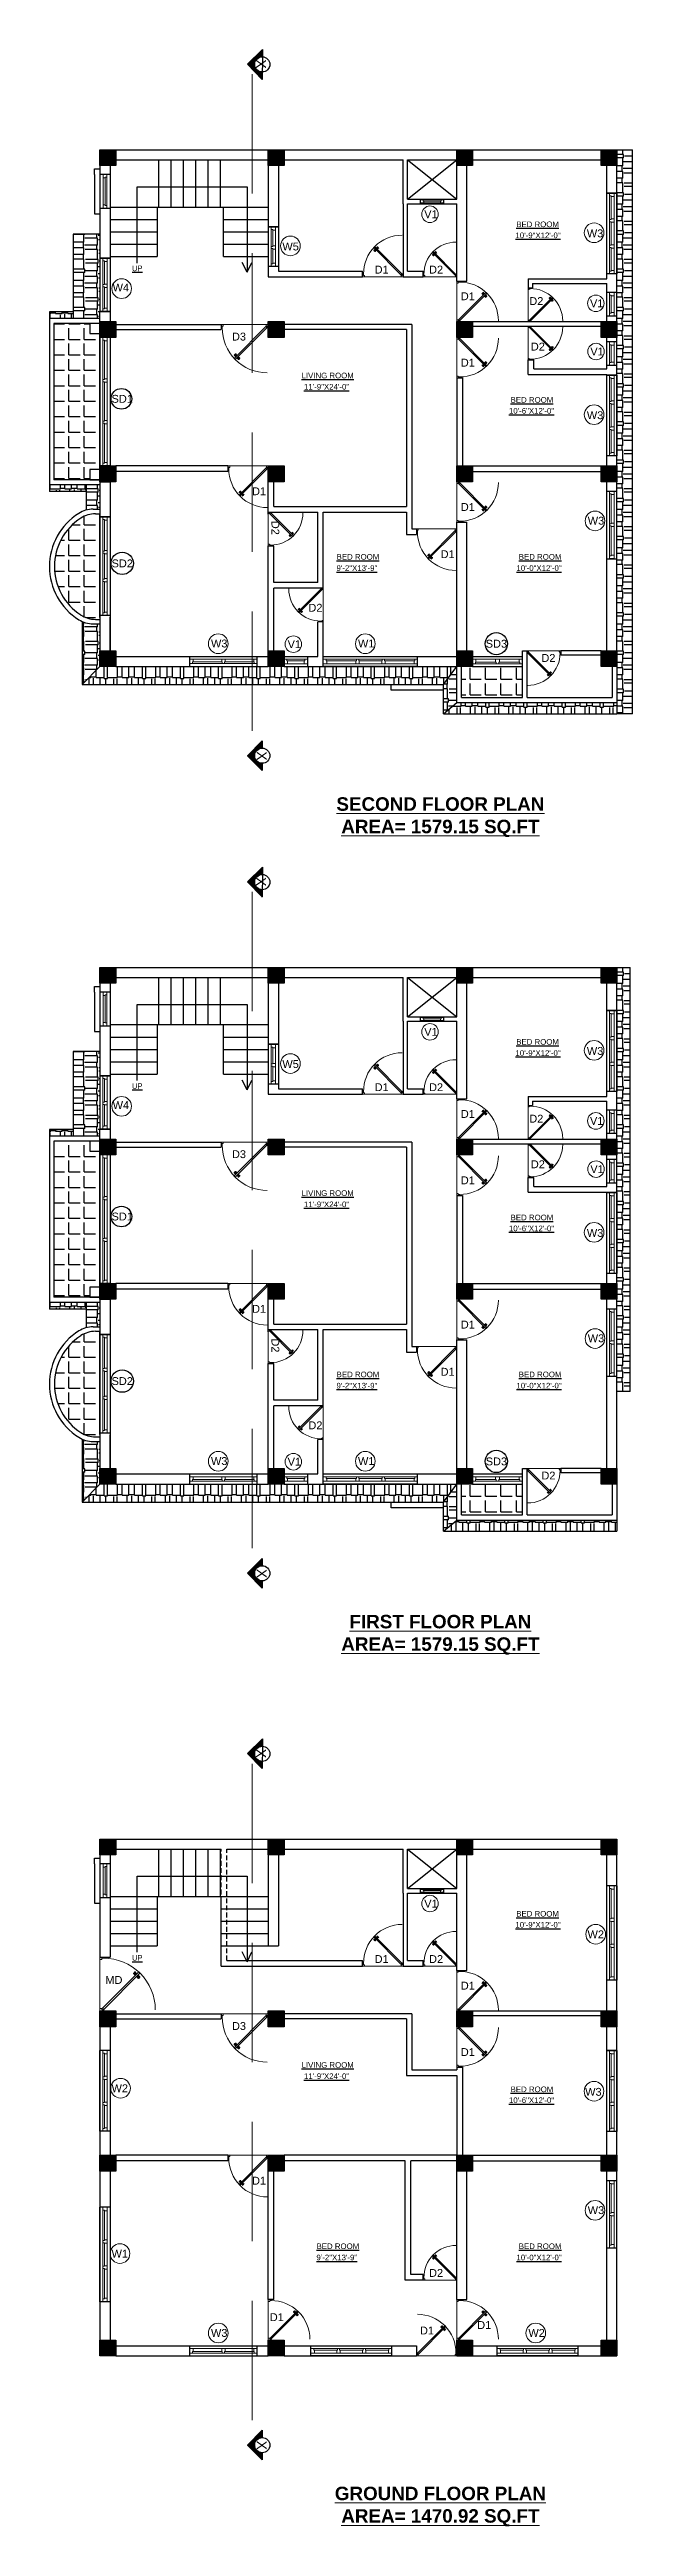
# Model space of a CAD drawing. Header units: inches. Extents: x 1397 to 20304, y -27267 to -746.
# Drawn here: x 14968 to 15487, y -20608 to -18404 of the extents above; entities that cross this region are included whole.
import ezdxf

# ---------------------------------------------------------------- set-up
doc = ezdxf.new("R2010")
doc.units = ezdxf.units.IN
doc.header["$LTSCALE"] = 17
doc.header["$MEASUREMENT"] = 0
doc.linetypes.add('21_FP_00$0$HIDDEN', pattern=[0.375, 0.25, -0.125])
doc.linetypes.add('PHANTOM2', pattern=[1.25, 0.625, -0.125, 0.125, -0.125, 0.125, -0.125])
for name, color, linetype, lineweight in [('25 BOT BAR', 12, 'Continuous', 25), ('aa_section_line', 2, 'PHANTOM2', 13), ('DOOR & WIN', 1, 'Continuous', 25), ('OUTLINE', 1, 'Continuous', 25), ('PUERTAS', 7, 'Continuous', 9), ('TEXT', 231, 'Continuous', 20), ('WINDOW FRAME PLAN', 162, 'Continuous', 18)]:
    doc.layers.add(name, color=color, linetype=linetype, lineweight=lineweight)
doc.layers.add('A-Sect-Iden', color=111, linetype='Continuous')
doc.styles.add('DIMTEXT', font='arial.ttf', dxfattribs={"height": 6})
doc.styles.add('HEADING', font='swissel.ttf')
pattern_1 = [(90, (5002.33, -826.438), (-12, 25.5), [6, -5, 7, -3, 9, -4]), (90, (5001.83, -820.438), (-12, 25.5), [5, -19, 4, -6]), (90, (5003.08, -808.438), (-12, 25.5), [3, -31]), (180, (5002.3305, -826.438), (-12, -8.5), [11.5, -36.5]), (180, (5002.3305, -820.438), (-12, -8.5), [11.25, -36.75]), (180, (5002.3305, -815.438), (-12, -8.5), [10.5, -37.5]), (180, (5003.0805, -808.438), (-12, -8.5), [11.5, -36.5]), (180, (5003.0805, -805.438), (-12, -8.5), [11.5, -36.5]), (180, (5002.3305, -796.438), (-12, -8.5), [11, -37])]
pattern_2 = [(0, (5002.33, -826.438), (25.5, 12), [6, -5, 7, -3, 9, -4]), (0, (5008.33, -825.938), (25.5, 12), [5, -19, 4, -6]), (0, (5020.33, -827.188), (25.5, 12), [3, -31]), (90, (5002.3305, -826.438), (-8.5, 12), [11.5, -36.5]), (90, (5008.3305, -826.438), (-8.5, 12), [11.25, -36.75]), (90, (5013.3305, -826.438), (-8.5, 12), [10.5, -37.5]), (90, (5020.3305, -827.188), (-8.5, 12), [11.5, -36.5]), (90, (5023.3305, -827.188), (-8.5, 12), [11.5, -36.5]), (90, (5032.3305, -826.438), (-8.5, 12), [11, -37])]
pattern_3 = [(0, (5002.33, -826.438), (0, 13.75), [10, -3.75]), (90, (5002.33, -826.438), (-13.75, 8e-16), [10, -3.75])]
pattern_4 = [(90, (5002.33, -98.615), (-12, 25.5), [6, -5, 7, -3, 9, -4]), (90, (5001.83, -92.615), (-12, 25.5), [5, -19, 4, -6]), (90, (5003.08, -80.615), (-12, 25.5), [3, -31]), (180, (5002.3305, -98.615), (-12, -8.5), [11.5, -36.5]), (180, (5002.3305, -92.615), (-12, -8.5), [11.25, -36.75]), (180, (5002.3305, -87.615), (-12, -8.5), [10.5, -37.5]), (180, (5003.0805, -80.615), (-12, -8.5), [11.5, -36.5]), (180, (5003.0805, -77.615), (-12, -8.5), [11.5, -36.5]), (180, (5002.3305, -68.615), (-12, -8.5), [11, -37])]
pattern_5 = [(0, (5002.33, -98.615), (25.5, 12), [6, -5, 7, -3, 9, -4]), (0, (5008.33, -98.115), (25.5, 12), [5, -19, 4, -6]), (0, (5020.33, -99.365), (25.5, 12), [3, -31]), (90, (5002.3305, -98.615), (-8.5, 12), [11.5, -36.5]), (90, (5008.3305, -98.615), (-8.5, 12), [11.25, -36.75]), (90, (5013.3305, -98.615), (-8.5, 12), [10.5, -37.5]), (90, (5020.3305, -99.365), (-8.5, 12), [11.5, -36.5]), (90, (5023.3305, -99.365), (-8.5, 12), [11.5, -36.5]), (90, (5032.3305, -98.615), (-8.5, 12), [11, -37])]
pattern_6 = [(0, (5002.33, 835.874), (0, 13.75), [10, -3.75]), (90, (5002.33, 835.874), (-13.75, 8e-16), [10, -3.75])]

msp = doc.modelspace()

# ---------------------------------------------------------------- texts
at = {"layer": 'A-Sect-Iden', "ltscale": 0.5, "char_height": 9, "width": 12.25, "attachment_point": 5, "style": 'HEADING'}
for insert, rotation in [((15156, -18416.4), 269.2631), ((15156.7, -19032.4), 269.8551), ((15156, -19144.3), 269.2631), ((15156.7, -19760.2), 269.8551), ((15156, -19920.3), 269.2631), ((15156.7, -20536.2), 269.8551)]:
    msp.add_mtext('X', dxfattribs=dict(at, insert=insert, rotation=rotation))
at = {"layer": 'DOOR & WIN', "char_height": 5, "attachment_point": 5}
for s, insert in [('{\\fArial TUR|b0|i0|c0|p34;\\L\\C7;BED ROOM}', (15402.5, -18559.2)), ('{\\fArial TUR|b0|i0|c0|p34;\\L\\C7;10\'-9"X12\'-0"}', (15402.9, -18569)), ('{\\L\\C7;UP}', (15045.8, -18598.4)), ('{\\fArial TUR|b0|i0|c162|p34;\\L\\C7; \\fArial TUR|b0|i0|c0|p34;LIVING \\fArial TUR|b0|i0|c162|p34;ROOM}', (15214.5, -18693.8)), ('{\\fArial TUR|b0|i0|c0|p34;\\L\\C7;11\'-9"X24\'-0"}', (15214.5, -18703.8)), ('{\\fArial TUR|b0|i0|c0|p34;\\L\\C7;BED ROOM}', (15397.5, -18715.5)), ('{\\fArial TUR|b0|i0|c0|p34;\\L\\C7;10\'-6"X12\'-0"}', (15397.1, -18725.2)), ('{\\fArial TUR|b0|i0|c0|p34;\\L\\C7;9\'-2"X13\'-9"}', (15241.5, -18865.2)), ('{\\fArial TUR|b0|i0|c162|p34;\\L\\C7; \\fArial TUR|b0|i0|c0|p34;BED \\fArial TUR|b0|i0|c162|p34;ROOM}', (15241.5, -18855.2)), ('{\\fArial TUR|b0|i0|c0|p34;\\L\\C7;10\'-0"X12\'-0"}', (15403.8, -18865.2)), ('{\\fArial TUR|b0|i0|c162|p34;\\L\\C7; \\fArial TUR|b0|i0|c0|p34;BED \\fArial TUR|b0|i0|c162|p34;ROOM}', (15403.8, -18855.2)), ('{\\fArial TUR|b0|i0|c0|p34;\\L\\C7;BED ROOM}', (15402.5, -19287)), ('{\\fArial TUR|b0|i0|c0|p34;\\L\\C7;10\'-9"X12\'-0"}', (15402.9, -19296.9)), ('{\\L\\C7;UP}', (15045.8, -19326.3)), ('{\\fArial TUR|b0|i0|c162|p34;\\L\\C7; \\fArial TUR|b0|i0|c0|p34;LIVING \\fArial TUR|b0|i0|c162|p34;ROOM}', (15214.5, -19421.6)), ('{\\fArial TUR|b0|i0|c0|p34;\\L\\C7;11\'-9"X24\'-0"}', (15214.5, -19431.6)), ('{\\fArial TUR|b0|i0|c0|p34;\\L\\C7;BED ROOM}', (15397.5, -19443.3)), ('{\\fArial TUR|b0|i0|c0|p34;\\L\\C7;10\'-6"X12\'-0"}', (15397.1, -19453)), ('{\\fArial TUR|b0|i0|c0|p34;\\L\\C7;9\'-2"X13\'-9"}', (15241.5, -19593)), ('{\\fArial TUR|b0|i0|c162|p34;\\L\\C7; \\fArial TUR|b0|i0|c0|p34;BED \\fArial TUR|b0|i0|c162|p34;ROOM}', (15241.5, -19583)), ('{\\fArial TUR|b0|i0|c0|p34;\\L\\C7;10\'-0"X12\'-0"}', (15403.8, -19593)), ('{\\fArial TUR|b0|i0|c162|p34;\\L\\C7; \\fArial TUR|b0|i0|c0|p34;BED \\fArial TUR|b0|i0|c162|p34;ROOM}', (15403.8, -19583)), ('{\\fArial TUR|b0|i0|c0|p34;\\L\\C7;BED ROOM}', (15402.5, -20063.1)), ('{\\fArial TUR|b0|i0|c0|p34;\\L\\C7;10\'-9"X12\'-0"}', (15402.9, -20072.9)), ('{\\L\\C7;UP}', (15045.8, -20102.3)), ('{\\fArial TUR|b0|i0|c162|p34;\\L\\C7; \\fArial TUR|b0|i0|c0|p34;LIVING \\fArial TUR|b0|i0|c162|p34;ROOM}', (15214.5, -20197.7)), ('{\\fArial TUR|b0|i0|c0|p34;\\L\\C7;11\'-9"X24\'-0"}', (15214.5, -20207.7)), ('{\\fArial TUR|b0|i0|c0|p34;\\L\\C7;BED ROOM}', (15397.5, -20219.4)), ('{\\fArial TUR|b0|i0|c0|p34;\\L\\C7;10\'-6"X12\'-0"}', (15397.1, -20229.1)), ('{\\fArial TUR|b0|i0|c0|p34;\\L\\C7;9\'-2"X13\'-9"}', (15223.6, -20369.1)), ('{\\fArial TUR|b0|i0|c162|p34;\\L\\C7; \\fArial TUR|b0|i0|c0|p34;BED \\fArial TUR|b0|i0|c162|p34;ROOM}', (15223.6, -20359.1)), ('{\\fArial TUR|b0|i0|c0|p34;\\L\\C7;10\'-0"X12\'-0"}', (15403.8, -20369.1)), ('{\\fArial TUR|b0|i0|c162|p34;\\L\\C7; \\fArial TUR|b0|i0|c0|p34;BED \\fArial TUR|b0|i0|c162|p34;ROOM}', (15403.8, -20359.1))]:
    msp.add_mtext(s, dxfattribs=dict(at, insert=insert))
at = {"layer": 'TEXT', "style": 'DIMTEXT'}
for s, p in [('V1', (15301.5, -18553.7)), ('D1', (15257.3, -18603)), ('D2', (15305.8, -18603)), ('D1', (15334.1, -18626.7)), ('D2', (15395.1, -18631)), ('V1', (15449.2, -18633)), ('D3', (15130.2, -18662.6)), ('D2', (15396.5, -18671.5)), ('V1', (15449.5, -18675.9)), ('D1', (15334.1, -18685.8)), ('D1', (15148.1, -18800.3)), ('D1', (15334.1, -18814.3)), ('W3', (15447.2, -18826.5)), ('D1', (15316.1, -18856.3)), ('D2', (15198.3, -18904)), ('W3', (15111.5, -18935.8)), ('V1', (15179.8, -18936.4)), ('W1', (15242.5, -18935.8)), ('D2', (15405.9, -18948.7)), ('V1', (15301.5, -19281.5)), ('D1', (15257.3, -19330.8)), ('D2', (15305.8, -19330.8)), ('D1', (15334.1, -19354.6)), ('D2', (15395.1, -19358.8)), ('V1', (15449.2, -19360.8)), ('D3', (15130.2, -19390.4)), ('D2', (15396.5, -19399.4)), ('V1', (15449.5, -19403.7)), ('D1', (15334.1, -19413.7)), ('D1', (15148.1, -19528.1)), ('D1', (15334.1, -19542.1)), ('W3', (15447.2, -19554.3)), ('D1', (15316.1, -19584.1)), ('D2', (15198.3, -19631.8)), ('W3', (15111.5, -19663.6)), ('V1', (15179.8, -19664.2)), ('W1', (15242.5, -19663.6)), ('D2', (15405.9, -19676.5)), ('V1', (15301.5, -20057.6)), ('W2', (15447, -20084.9)), ('D1', (15257.3, -20106.9)), ('D2', (15305.8, -20106.9)), ('MD', (15017.4, -20125.5)), ('D1', (15334.1, -20130.6)), ('D3', (15130.2, -20166.5)), ('D1', (15334.1, -20189.7)), ('W3', (15444.9, -20225.1)), ('D1', (15148.1, -20304.2)), ('W3', (15447.2, -20330.4)), ('D2', (15305.8, -20386.3)), ('W3', (15111.5, -20439.7)), ('D1', (15163.9, -20425.7)), ('D1', (15297.7, -20437.6)), ('D1', (15348.7, -20432.7)), ('W2', (15394.3, -20439.7))]:
    msp.add_text(s, height=7, dxfattribs=at).set_placement(p)
for s, rotation, p in [('W3', 360, (15446.4, -18570.7)), ('W5', 360, (15175.1, -18582.4)), ('W4', 360, (15023.9, -18618.9)), ('SD1', 360, (15022.9, -18718)), ('W3', 360, (15446.4, -18732.6)), ('D2', 270, (15165.4, -18823.1)), ('SD2', 360, (15022.9, -18864.5)), ('SD3', 360, (15356.3, -18936)), ('W3', 360, (15446.4, -19298.5)), ('W5', 360, (15175.1, -19310.2)), ('W4', 360, (15023.9, -19346.7)), ('SD1', 360, (15022.9, -19445.9)), ('W3', 360, (15446.4, -19460.5)), ('D2', 270, (15165.4, -19550.9)), ('SD2', 360, (15022.9, -19592.4)), ('SD3', 360, (15356.3, -19663.9)), ('W2', 360, (15022.9, -20221.9)), ('W1', 360, (15022.9, -20369.2))]:
    msp.add_text(s, height=7, rotation=rotation, dxfattribs=at).set_placement(p)
at = {"layer": 'TEXT', "char_height": 12, "width": 396.298, "attachment_point": 2}
for s, insert in [('{\\fArial|b1|i0|c0|p34;\\LSECOND FLOOR PLAN \\PAREA= 1579.15 SQ.FT}', (15315.9, -19069.2)), ('{\\fArial|b1|i0|c0|p34;\\LFIRST FLOOR PLAN \\PAREA= 1579.15 SQ.FT}', (15315.9, -19797)), ('{\\fArial|b1|i0|c0|p34;\\LGROUND FLOOR PLAN \\PAREA= 1470.92 SQ.FT}', (15315.9, -20573.1))]:
    msp.add_mtext(s, dxfattribs=dict(at, insert=insert))

# ---------------------------------------------------------------- blocks, each defined once
blk = doc.blocks.new('DFFDFD')
at = {"layer": 'DOOR & WIN'}
for p, q in [((-13646.8, -2252.3), (-13646.8, -2168.3)), ((-13637.8, -2168.3), (-13646.8, -2168.3)), ((-13637.8, -2168.3), (-13637.8, -2252.3)), ((-13637.8, -2252.3), (-13646.8, -2252.3)), ((-13637.8, -2252.3), (-13646.8, -2252.3))]:
    blk.add_line(p, q, dxfattribs=at)
at = {"layer": 'WINDOW FRAME PLAN'}
for p, q in [((-13644.3, -2168.3), (-13644.3, -2170.8)), ((-13644.3, -2249.8), (-13644.3, -2170.8)), ((-13644.3, -2170.8), (-13642.8, -2170.8)), ((-13642.8, -2170.8), (-13642.8, -2171.3)), ((-13642.8, -2171.3), (-13642.8, -2197.8)), ((-13642.8, -2171.3), (-13640.3, -2171.3)), ((-13640.3, -2168.3), (-13640.3, -2171.3)), ((-13640.3, -2171.3), (-13640.3, -2249.3)), ((-13644.3, -2197.8), (-13642.8, -2197.8)), ((-13644.3, -2199.8), (-13642.8, -2199.8)), ((-13642.8, -2197.3), (-13640.3, -2197.3)), ((-13642.8, -2199.8), (-13642.8, -2200.3)), ((-13642.8, -2199.8), (-13642.8, -2220.8)), ((-13642.8, -2200.3), (-13640.3, -2200.3)), ((-13644.3, -2220.8), (-13642.8, -2220.8)), ((-13644.3, -2222.8), (-13642.8, -2222.8)), ((-13642.8, -2220.3), (-13640.3, -2220.3)), ((-13642.8, -2220.8), (-13642.8, -2220.3)), ((-13642.8, -2222.8), (-13642.8, -2249.3)), ((-13642.8, -2223.3), (-13640.3, -2223.3)), ((-13644.3, -2252.3), (-13644.3, -2249.8)), ((-13644.3, -2249.8), (-13642.8, -2249.8)), ((-13642.8, -2249.3), (-13640.3, -2249.3)), ((-13642.8, -2249.8), (-13642.8, -2249.3)), ((-13640.3, -2252.3), (-13640.3, -2249.3))]:
    blk.add_line(p, q, dxfattribs=at)
blk = doc.blocks.new('3ft')
at = {"layer": 'PUERTAS', "color": 6}
for p, q in [((1, 2.5), (25.2, 26.7)), ((26, 25.9), (1.8, 1.6)), ((26, 25.9), (25.2, 26.7)), ((0, 2.4), (0, 0)), ((0.7, 2.4), (0, 2.4)), ((1.6, 0), (0, 0)), ((0.7, 1.5), (0.7, 2.4)), ((0.8, 1.5), (0.7, 1.5)), ((0.8, 1.5), (0.8, 2.4)), ((0.8, 1.2), (0.8, 1.5)), ((1.6, 1.2), (0.8, 1.2)), ((1.6, 1.8), (0.9, 2.5)), ((1.6, 1.9), (1, 2.5)), ((1.6, 1.9), (1.6, 1.8)), ((1.8, 1.6), (1.6, 1.8)), ((1.6, 0), (1.6, 1.2)), ((34.4, 0), (34.4, 1.2)), ((34.4, 1.2), (35.2, 1.2)), ((34.4, 0), (36, 0)), ((35.2, 1.2), (35.2, 2.4)), ((35.2, 2.4), (36, 2.4)), ((36, 0), (36, 2.4))]:
    blk.add_line(p, q, dxfattribs=at)
at = {"layer": 'PUERTAS', "color": 8}
for p, q in [((22.6, 24.9), (21.6, 25.7)), ((22.6, 25), (21.7, 25.7)), ((22.7, 25.1), (21.8, 25.9)), ((22.1, 26.3), (22, 26.1)), ((22.9, 25.2), (22, 26.1)), ((22.1, 26.3), (22.3, 26.4)), ((22.3, 26.4), (22.3, 26.4)), ((23.2, 25.5), (22.3, 26.4)), ((23.3, 25.7), (22.5, 26.6)), ((23.5, 25.8), (22.7, 26.8)), ((23.4, 25.8), (22.7, 26.7)), ((22.7, 24.3), (23, 24.8)), ((23, 25), (22.8, 25.1)), ((23, 25), (22.9, 25.2)), ((23, 25), (22.9, 25.1)), ((22.9, 24.5), (23.1, 24.9)), ((23.1, 25.1), (23, 25.2)), ((23.1, 24.8), (23.2, 25)), ((23.3, 25.3), (23.2, 25.4)), ((23.4, 25.4), (23.3, 25.6)), ((23.4, 25.4), (23.3, 25.5)), ((23.4, 25.4), (23.3, 25.5)), ((23.3, 24.9), (23.3, 25.1)), ((23.5, 25.1), (23.3, 25.1)), ((23.6, 25.3), (23.4, 25.2)), ((23.9, 25.5), (23.5, 25.3)), ((24.1, 25.7), (23.6, 25.4)), ((23.6, 23.4), (24.1, 23.7)), ((23.8, 23.6), (24.2, 23.8)), ((24.1, 23.8), (24.3, 23.9)), ((24.2, 24), (24.4, 24)), ((24.2, 23.3), (25, 22.3)), ((24.3, 23.7), (24.4, 23.6)), ((24.3, 23.7), (24.5, 23.6)), ((24.3, 23.6), (24.4, 23.5)), ((24.3, 23.3), (25.1, 22.4)), ((24.4, 24.2), (24.4, 24)), ((24.4, 23.8), (24.5, 23.7)), ((24.4, 23.4), (25.2, 22.5)), ((24.6, 24.3), (24.5, 24.1)), ((24.5, 23.6), (25.4, 22.7)), ((24.8, 24.6), (24.6, 24.2)), ((24.6, 24), (24.7, 23.9)), ((25, 24.8), (24.7, 24.3)), ((24.7, 24.1), (24.8, 23.9)), ((24.7, 24.1), (24.8, 24)), ((24.8, 24.1), (24.9, 24)), ((24.8, 23.8), (25.7, 23)), ((25, 24), (25.9, 23.2)), ((25.1, 24.2), (26.1, 23.4)), ((25.1, 24.1), (26, 23.3)), ((25.6, 22.8), (25.4, 22.7)), ((25.6, 22.8), (25.7, 23)), ((25.7, 23), (25.7, 23)), ((0, 0), (36, 0))]:
    blk.add_line(p, q, dxfattribs=at)
at = {"layer": 'PUERTAS', "color": 1}
for p, q in [((21.7, 25.8), (22.1, 26.3)), ((21.7, 25.7), (22.2, 26.2)), ((21.7, 25.8), (21.7, 25.8)), ((22.5, 25), (21.7, 25.6)), ((22.6, 26.7), (22.1, 26.3)), ((22.7, 26.7), (22.2, 26.2)), ((22.6, 26.7), (22.6, 26.7)), ((22.6, 25), (23, 25.4)), ((22.6, 24.3), (22.9, 24.7)), ((22.6, 24.1), (22.6, 24.1)), ((22.7, 25.1), (22.7, 25.1)), ((23.4, 25.9), (22.8, 26.7)), ((22.8, 25.1), (23.1, 25.3)), ((22.9, 25), (22.8, 25.1)), ((22.9, 24.9), (23.2, 25.2)), ((22.9, 24.8), (22.9, 24.8)), ((22.9, 24.7), (22.9, 24.7)), ((23.4, 25.8), (23, 25.4)), ((23.3, 25.6), (23.1, 25.3)), ((23.5, 25.5), (23.2, 25.2)), ((23.3, 25.7), (23.3, 25.7)), ((23.4, 25.5), (23.3, 25.6)), ((23.4, 23.3), (23.4, 23.3)), ((23.6, 25.5), (23.6, 25.5)), ((23.6, 23.3), (24, 23.6)), ((24.1, 25.8), (23.7, 25.5)), ((23.7, 25.5), (23.7, 25.5)), ((24, 23.6), (24, 23.6)), ((24.1, 23.6), (24.1, 23.6)), ((24.3, 25.8), (24.3, 25.8)), ((24.3, 23.6), (24.5, 23.9)), ((24.3, 23.3), (24.7, 23.7)), ((24.3, 23.6), (24.4, 23.5)), ((24.3, 23.2), (24.9, 22.4)), ((24.4, 23.5), (24.6, 23.8)), ((24.4, 23.4), (24.4, 23.4)), ((24.8, 24.1), (24.5, 23.9)), ((24.9, 24), (24.6, 23.8)), ((25.1, 24.1), (24.7, 23.7)), ((25.1, 24.8), (24.8, 24.4)), ((24.8, 24.4), (24.8, 24.4)), ((24.8, 24.3), (24.8, 24.3)), ((24.8, 24.1), (24.9, 24)), ((25, 24), (25, 24)), ((25, 22.4), (25.5, 22.9)), ((25.1, 25), (25.1, 25)), ((25.1, 22.4), (25.6, 22.8)), ((25.1, 22.4), (25.1, 22.4)), ((25.2, 24.1), (26, 23.5)), ((26, 23.4), (25.5, 22.9)), ((26, 23.3), (25.6, 22.8)), ((26, 23.3), (26, 23.3))]:
    blk.add_line(p, q, dxfattribs=at)
at = {"layer": 'PUERTAS', "color": 2}
for p, q in [((22, 26.1), (22, 26.1)), ((25.4, 22.7), (25.4, 22.7))]:
    blk.add_line(p, q, dxfattribs=at)
at = {"layer": 'PUERTAS', "color": 6}
for radius in [0.155, 0.0752]:
    blk.add_circle((0.8, 2.6), radius, dxfattribs=at)
blk.add_arc((0.8, 2.6), 34.4, 359.7285, 90.0333, dxfattribs=at)
at = {"layer": 'PUERTAS', "color": 1}
for centre, start, end in [((22.5, 25), 231.0764, 315), ((22.7, 24.2), 135, 225), ((22.7, 26.7), 38.9236, 135), ((22.8, 25.1), 225, 315), ((23, 24.9), 135, 219.7428), ((22.9, 24.8), 315, 39.7428), ((23.3, 25.6), 315, 45), ((23.4, 25.9), 315, 38.9236), ((23.5, 23.4), 225, 315), ((23.5, 25.4), 50.2572, 135), ((23.6, 25.5), 230.2572, 315), ((24.1, 23.6), 50.2572, 135), ((24.2, 25.7), 45, 135), ((24.2, 23.7), 230.2572, 315), ((24.3, 23.2), 135, 218.9236), ((24.4, 23.5), 135, 225), ((24.8, 24.3), 135, 219.7428), ((24.7, 24.2), 315, 39.7428), ((24.9, 24), 45, 135), ((25, 22.4), 218.9236, 315), ((25, 24.9), 315, 45), ((25.2, 24.1), 51.0764, 135), ((26, 23.4), 315, 51.0764)]:
    blk.add_arc(centre, 0.08, start, end, dxfattribs=at)
blk = doc.blocks.new('*U2802')
at = {"color": 3, "xscale": -1}
blk.add_blockref('3ft', (42, 0), dxfattribs=at)
blk = doc.blocks.new('ffddd')
at = {"layer": 'DOOR & WIN'}
for p, q in [((-13345.3, -2388.1), (-13345.3, -2316.1)), ((-13336.3, -2316.1), (-13345.3, -2316.1)), ((-13336.3, -2316.1), (-13336.3, -2388.1)), ((-13336.3, -2388.1), (-13345.3, -2388.1)), ((-13336.3, -2388.1), (-13345.3, -2388.1))]:
    blk.add_line(p, q, dxfattribs=at)
at = {"layer": 'WINDOW FRAME PLAN'}
for p, q in [((-13342.8, -2316.1), (-13342.8, -2318.6)), ((-13342.8, -2385.6), (-13342.8, -2318.6)), ((-13342.8, -2318.6), (-13341.3, -2318.6)), ((-13341.3, -2318.6), (-13341.3, -2319.1)), ((-13341.3, -2319.1), (-13341.3, -2339.6)), ((-13341.3, -2319.1), (-13338.8, -2319.1)), ((-13338.8, -2316.1), (-13338.8, -2319.1)), ((-13338.8, -2319.1), (-13338.8, -2385.1)), ((-13342.8, -2339.6), (-13341.3, -2339.6)), ((-13342.8, -2341.6), (-13341.3, -2341.6)), ((-13341.3, -2339.1), (-13338.8, -2339.1)), ((-13341.3, -2341.6), (-13341.3, -2342.1)), ((-13341.3, -2341.6), (-13341.3, -2362.6)), ((-13341.3, -2342.1), (-13338.8, -2342.1)), ((-13342.8, -2362.6), (-13341.3, -2362.6)), ((-13342.8, -2364.6), (-13341.3, -2364.6)), ((-13341.3, -2362.1), (-13338.8, -2362.1)), ((-13341.3, -2362.6), (-13341.3, -2362.1)), ((-13341.3, -2364.6), (-13341.3, -2385.6)), ((-13341.3, -2365.1), (-13338.8, -2365.1)), ((-13342.8, -2388.1), (-13342.8, -2385.6)), ((-13342.8, -2385.6), (-13341.3, -2385.6)), ((-13341.3, -2385.1), (-13338.8, -2385.1)), ((-13341.3, -2385.6), (-13341.3, -2385.1)), ((-13338.8, -2388.1), (-13338.8, -2385.1))]:
    blk.add_line(p, q, dxfattribs=at)
blk = doc.blocks.new('*U3029')
at = {"layer": 'PUERTAS', "color": 2}
for p, q in [((11.6, 30.2), (12.6, 31.2)), ((11.6, 30.2), (39.9, 1.9)), ((12.3, 26.5), (12.3, 26.4)), ((40.8, 2.9), (12.6, 31.2)), ((16.3, 30.5), (16.4, 30.5)), ((0, 0), (0, 2.8)), ((0.9, 2.8), (0, 2.8)), ((1.9, 0), (0, 0)), ((0.9, 1.4), (0.9, 2.8)), ((1.9, 1.4), (0.9, 1.4)), ((1.9, 0), (1.9, 1.4)), ((39.9, 1.9), (40.2, 2.1)), ((40.1, 2.2), (40.9, 3)), ((40.1, 2.2), (40.2, 2.1)), ((40.1, 0), (40.1, 1.4)), ((40.1, 1.4), (41.1, 1.4)), ((40.1, 0), (42, 0)), ((40.2, 2.1), (40.9, 2.9)), ((41.1, 1.8), (41.1, 2.8)), ((41.1, 1.4), (41.1, 1.8)), ((41.1, 1.8), (41.2, 1.8)), ((41.2, 1.8), (41.2, 2.9)), ((41.2, 2.8), (42, 2.8)), ((42, 2.8), (42, 0))]:
    blk.add_line(p, q, dxfattribs=at)
at = {"layer": 'PUERTAS', "color": 8}
for p, q in [((12.7, 28.2), (11.6, 27.3)), ((12.7, 28.1), (11.6, 27.2)), ((12.9, 28), (11.8, 27.1)), ((13, 27.8), (12, 26.9)), ((12, 26.8), (12, 26.8)), ((12.2, 26.6), (12, 26.8)), ((12.2, 26.6), (12.3, 26.4)), ((13.4, 27.5), (12.4, 26.5)), ((13.5, 27.3), (12.6, 26.3)), ((12.8, 28.9), (13.2, 28.3)), ((13.7, 27.2), (12.8, 26.1)), ((13.7, 27.1), (12.8, 26.1)), ((13.1, 28.2), (13, 28)), ((13.1, 28.1), (13, 28)), ((13.1, 28.7), (13.3, 28.2)), ((13.2, 28.1), (13.1, 27.9)), ((13.3, 28), (13.2, 27.8)), ((13.3, 28.4), (13.4, 28.1)), ((13.5, 27.8), (13.4, 27.6)), ((13.5, 28.2), (13.5, 28)), ((13.7, 28), (13.5, 28)), ((13.6, 27.7), (13.5, 27.5)), ((13.7, 27.6), (13.5, 27.5)), ((13.9, 27.8), (13.6, 27.9)), ((13.7, 27.6), (13.6, 27.5)), ((14.2, 27.5), (13.7, 27.8)), ((14.4, 27.3), (13.8, 27.7)), ((13.9, 30), (14.5, 29.6)), ((14.2, 29.7), (14.6, 29.5)), ((14.4, 29.5), (14.7, 29.4)), ((14.6, 30.1), (15.5, 31.2)), ((14.6, 29.3), (14.8, 29.3)), ((14.7, 30.1), (15.6, 31.2)), ((14.7, 29.7), (14.8, 29.8)), ((14.7, 29.7), (14.8, 29.8)), ((14.7, 29.6), (14.9, 29.7)), ((14.8, 29.9), (15.7, 31)), ((14.8, 29.5), (15, 29.6)), ((14.8, 29.1), (14.8, 29.3)), ((15, 29.8), (15.9, 30.8)), ((15, 29.3), (15.2, 29.4)), ((15, 28.9), (15, 29.2)), ((15.3, 28.6), (15, 29.1)), ((15.1, 29.2), (15.3, 29.3)), ((15.5, 28.4), (15.1, 29)), ((15.2, 29.1), (15.4, 29.3)), ((15.2, 29.2), (15.3, 29.3)), ((15.3, 29.4), (16.3, 30.4)), ((15.5, 29.3), (16.5, 30.2)), ((15.6, 29.2), (16.7, 30)), ((15.7, 29.1), (16.7, 30)), ((16.2, 30.7), (16, 30.8)), ((16, 30.8), (16, 30.8)), ((16.2, 30.7), (16.4, 30.5)), ((0, 0), (42, 0))]:
    blk.add_line(p, q, dxfattribs=at)
at = {"layer": 'PUERTAS', "color": 1}
for p, q in [((12.6, 28.2), (11.6, 27.4)), ((11.6, 27.3), (12.2, 26.7)), ((11.7, 27.2), (11.7, 27.2)), ((11.7, 27.2), (12.2, 26.6)), ((12.8, 26.1), (12.2, 26.7)), ((12.7, 26.1), (12.2, 26.6)), ((12.7, 29.1), (12.7, 29.1)), ((12.7, 29), (13.1, 28.4)), ((12.7, 28.2), (13.2, 27.7)), ((12.7, 26.2), (12.7, 26.1)), ((12.8, 28), (12.8, 28)), ((13.7, 27), (12.9, 26.1)), ((13.1, 28.2), (13, 28)), ((13, 28), (13.3, 27.7)), ((13.1, 28.4), (13.1, 28.4)), ((13.1, 28.3), (13.1, 28.3)), ((13.1, 28.2), (13.4, 27.9)), ((13.7, 27.2), (13.2, 27.7)), ((13.6, 27.4), (13.3, 27.7)), ((13.7, 27.6), (13.4, 27.9)), ((13.7, 27.6), (13.6, 27.4)), ((13.6, 27.3), (13.6, 27.3)), ((13.7, 30.1), (13.7, 30.1)), ((13.8, 30.1), (14.4, 29.7)), ((13.8, 27.6), (13.8, 27.6)), ((14, 27.5), (14, 27.6)), ((14.5, 27.2), (14, 27.5)), ((14.4, 29.7), (14.4, 29.7)), ((14.5, 29.7), (14.5, 29.7)), ((14.6, 30.2), (15.4, 31.2)), ((14.6, 30.1), (15.1, 29.6)), ((14.6, 29.7), (14.8, 29.8)), ((14.6, 29.7), (14.9, 29.4)), ((14.7, 27.2), (14.6, 27.2)), ((14.8, 30), (14.8, 30)), ((14.8, 29.8), (15.1, 29.5)), ((15.2, 29.1), (14.9, 29.4)), ((15.6, 29.1), (15.1, 29.6)), ((15.4, 29.2), (15.1, 29.5)), ((15.2, 29.1), (15.4, 29.2)), ((15.3, 29), (15.2, 29)), ((15.3, 28.8), (15.3, 28.8)), ((15.6, 28.3), (15.3, 28.8)), ((15.5, 31.2), (16.1, 30.6)), ((15.5, 29.2), (15.5, 29.2)), ((15.6, 31.1), (15.7, 31.1)), ((15.6, 28.2), (15.6, 28.2)), ((15.7, 31.1), (16.2, 30.6)), ((15.8, 29.1), (16.7, 29.9)), ((16.7, 30), (16.1, 30.6)), ((16.7, 30.1), (16.2, 30.6)), ((16.6, 30.1), (16.7, 30.1))]:
    blk.add_line(p, q, dxfattribs=at)
at = {"layer": 'PUERTAS', "color": 2}
for radius in [0.181, 0.0878]:
    blk.add_circle((41, 3), radius, dxfattribs=at)
at = {"layer": 'PUERTAS', "color": 8}
blk.add_arc((41, 3), 40.1, 89.9667, 180.2715, dxfattribs=at)
at = {"layer": 'PUERTAS', "color": 1}
for centre, start, end in [((11.7, 27.3), 128.9236, 225), ((12.6, 28.1), 45, 128.9236), ((12.8, 29), 135, 225), ((12.9, 28), 45, 135), ((12.9, 26.2), 225, 321.0764), ((13, 28.4), 320.2572, 45), ((13.2, 28.2), 140.2572, 225), ((13.5, 27.4), 315, 45), ((13.8, 30), 45, 135), ((13.8, 27.6), 225, 309.7428), ((13.6, 27.1), 321.0764, 45), ((13.9, 27.5), 45, 129.7428), ((14.4, 29.8), 225, 309.7428), ((14.6, 29.6), 45, 129.7428), ((14.6, 27.3), 225, 315), ((14.7, 30.2), 141.0764, 225), ((14.8, 29.9), 135, 225), ((15.2, 29), 320.2572, 45), ((15.3, 28.9), 140.2572, 225), ((15.5, 31.1), 45, 141.0764), ((15.4, 29.3), 225, 315), ((15.7, 29.2), 225, 308.9236), ((15.6, 28.2), 315, 45)]:
    blk.add_arc(centre, 0.0933, start, end, dxfattribs=at)
blk = doc.blocks.new('*U3030')
at = {"color": 3}
blk.add_blockref('3ft', (0, 0), dxfattribs=at)
blk = doc.blocks.new('2ft6in')
at = {"layer": 'PUERTAS', "color": 2}
for p, q in [((0.8, 2.1), (21, 22.3)), ((21.7, 21.6), (21, 22.3)), ((0, 2), (0, 0)), ((0.6, 2), (0, 2)), ((1.3, 0), (0, 0)), ((0.6, 1.3), (0.6, 2)), ((0.7, 1.3), (0.6, 1.3)), ((0.7, 1.3), (0.7, 2)), ((0.7, 1), (0.7, 1.3)), ((1.3, 1), (0.7, 1)), ((1.4, 1.6), (0.8, 2.1)), ((1.3, 1.5), (0.8, 2.1)), ((1.4, 1.6), (1.3, 1.5)), ((1.5, 1.4), (1.3, 1.5)), ((1.3, 0), (1.3, 1)), ((21.7, 21.6), (1.5, 1.4)), ((18.3, 21.8), (18.3, 21.8)), ((21.2, 18.9), (21.2, 18.9)), ((28.7, 0), (28.7, 1)), ((28.7, 1), (29.3, 1)), ((28.7, 0), (30, 0)), ((29.3, 1), (29.3, 2)), ((29.3, 2), (30, 2)), ((30, 0), (30, 2))]:
    blk.add_line(p, q, dxfattribs=at)
at = {"layer": 'PUERTAS', "color": 1}
for p, q in [((18.9, 22.3), (18.5, 21.9)), ((18.8, 22.2), (18.5, 21.9)), ((18.8, 22.2), (18.8, 22.2)), ((19.5, 21.6), (19, 22.3)), ((18.1, 21.5), (18.5, 21.9)), ((18.1, 21.4), (18.5, 21.9)), ((18.1, 21.5), (18.1, 21.5)), ((18.7, 20.8), (18.1, 21.3)), ((18.8, 20.8), (19.2, 21.2)), ((18.8, 20.2), (19.1, 20.6)), ((18.9, 20.1), (18.8, 20.1)), ((18.9, 20.9), (18.9, 20.9)), ((19, 20.9), (19.2, 21.1)), ((19.1, 20.8), (19, 20.9)), ((19.1, 20.8), (19.3, 21)), ((19.1, 20.7), (19.1, 20.7)), ((19.1, 20.6), (19.1, 20.6)), ((19.5, 21.5), (19.2, 21.2)), ((19.5, 21.3), (19.2, 21.1)), ((19.5, 21.2), (19.3, 21)), ((19.4, 21.4), (19.5, 21.4)), ((19.5, 21.2), (19.4, 21.3)), ((19.5, 19.4), (19.5, 19.4)), ((19.6, 21.2), (19.6, 21.2)), ((19.6, 19.4), (20, 19.7)), ((20.1, 21.5), (19.7, 21.2)), ((19.7, 21.2), (19.7, 21.2)), ((20, 19.7), (20, 19.7)), ((20.1, 19.7), (20.1, 19.7)), ((20.2, 21.5), (20.2, 21.5)), ((20.2, 19.7), (20.4, 19.9)), ((20.2, 19.4), (20.6, 19.8)), ((20.2, 19.7), (20.3, 19.6)), ((20.2, 19.3), (20.8, 18.6)), ((20.3, 19.6), (20.5, 19.8)), ((20.3, 19.5), (20.3, 19.5)), ((20.6, 20.1), (20.4, 19.9)), ((20.7, 20), (20.5, 19.8)), ((20.7, 20.2), (20.6, 20.2)), ((20.9, 20.1), (20.6, 19.8)), ((20.6, 20.1), (20.7, 20)), ((20.9, 20.7), (20.7, 20.3)), ((20.7, 20.3), (20.7, 20.3)), ((20.8, 20), (20.8, 20)), ((20.9, 20.8), (20.9, 20.8)), ((20.9, 18.6), (21.3, 19.1)), ((20.9, 18.7), (21.3, 19)), ((20.9, 18.7), (20.9, 18.7)), ((21, 20.1), (21.7, 19.6)), ((21.7, 19.5), (21.3, 19.1)), ((21.7, 19.4), (21.3, 19)), ((21.6, 19.4), (21.7, 19.4))]:
    blk.add_line(p, q, dxfattribs=at)
at = {"layer": 'PUERTAS', "color": 8}
for p, q in [((19.4, 21.4), (18.8, 22.1)), ((19.6, 21.5), (18.9, 22.3)), ((19.5, 21.5), (18.9, 22.3)), ((0, 0), (30, 0)), ((18.8, 20.8), (18, 21.4)), ((18.9, 20.8), (18.1, 21.5)), ((19, 20.9), (18.2, 21.6)), ((18.4, 21.9), (18.3, 21.8)), ((19.1, 21), (18.3, 21.7)), ((18.4, 21.9), (18.6, 22)), ((18.6, 22), (18.6, 22)), ((19.3, 21.3), (18.6, 22)), ((18.9, 20.3), (19.2, 20.7)), ((19.1, 20.8), (19, 20.9)), ((19.2, 20.9), (19.1, 21)), ((19.1, 20.8), (19.1, 20.9)), ((19.1, 20.4), (19.3, 20.8)), ((19.3, 20.9), (19.2, 21)), ((19.4, 21.1), (19.3, 21.2)), ((19.3, 20.6), (19.3, 20.8)), ((19.5, 21.2), (19.4, 21.3)), ((19.5, 21.2), (19.4, 21.3)), ((19.5, 21.1), (19.4, 21.2)), ((19.4, 20.8), (19.4, 20.9)), ((19.6, 20.9), (19.4, 20.9)), ((19.7, 21.1), (19.5, 21)), ((20.1, 21.4), (19.6, 21.1)), ((19.9, 21.2), (19.6, 21.1)), ((19.7, 19.5), (20.1, 19.8)), ((19.9, 19.7), (20.2, 19.8)), ((20.1, 19.9), (20.3, 19.9)), ((20.2, 20), (20.3, 20)), ((20.2, 19.7), (20.3, 19.6)), ((20.2, 19.7), (20.3, 19.6)), ((20.2, 19.4), (20.9, 18.7)), ((20.2, 19.4), (20.8, 18.6)), ((20.3, 20.1), (20.4, 20)), ((20.3, 19.8), (20.4, 19.7)), ((20.3, 19.5), (21, 18.8)), ((20.5, 20.3), (20.4, 20.1)), ((20.4, 19.8), (20.4, 19.7)), ((20.7, 20.5), (20.5, 20.2)), ((20.5, 20), (20.6, 19.9)), ((20.5, 19.6), (21.1, 18.9)), ((20.8, 20.6), (20.6, 20.2)), ((20.6, 20.1), (20.7, 20)), ((20.6, 20.1), (20.7, 20)), ((20.6, 20), (20.7, 20)), ((20.7, 19.9), (21.4, 19.2)), ((20.8, 20), (21.6, 19.3)), ((20.9, 20.1), (21.7, 19.5)), ((21, 20.1), (21.7, 19.5)), ((21.3, 19), (21.2, 18.9)), ((21.3, 19), (21.4, 19.1)), ((21.4, 19.2), (21.4, 19.1))]:
    blk.add_line(p, q, dxfattribs=at)
at = {"layer": 'PUERTAS', "color": 2}
for radius in [0.129, 0.0627]:
    blk.add_circle((0.7, 2.1), radius, dxfattribs=at)
at = {"layer": 'PUERTAS', "color": 8}
blk.add_arc((0.7, 2.1), 28.7, 359.7285, 90.0333, dxfattribs=at)
at = {"layer": 'PUERTAS', "color": 1}
for centre, start, end in [((18.9, 22.2), 38.9236, 135), ((18.8, 20.8), 231.0764, 315), ((18.9, 20.2), 135, 225), ((19, 20.9), 225, 315), ((19.2, 20.7), 135, 219.7428), ((19.1, 20.6), 315, 39.7428), ((19.5, 21.6), 315, 38.9236), ((19.4, 21.4), 315, 45), ((19.6, 21.2), 50.2572, 135), ((19.6, 19.5), 225, 315), ((19.7, 21.3), 230.2572, 315), ((20.1, 19.6), 50.2572, 135), ((20.2, 21.4), 45, 135), ((20.2, 19.7), 230.2572, 315), ((20.3, 19.4), 135, 218.9236), ((20.4, 19.5), 135, 225), ((20.7, 20.3), 135, 219.7428), ((20.6, 20.2), 315, 39.7428), ((20.8, 20), 45, 135), ((20.8, 18.7), 218.9236, 315), ((20.9, 20.7), 315, 45), ((21, 20.1), 51.0764, 135), ((21.7, 19.5), 315, 51.0764)]:
    blk.add_arc(centre, 0.0667, start, end, dxfattribs=at)
blk = doc.blocks.new('*U2794')
at = {"color": 3, "xscale": -1}
blk.add_blockref('2ft6in', (42, 0), dxfattribs=at)
blk = doc.blocks.new("5'")
at = {"layer": 'WINDOW FRAME PLAN'}
for p, q in [((10026.3, -7897.2), (10086.3, -7897.2)), ((10026.3, -7897.2), (10026.3, -7901.2)), ((10026.3, -7897.2), (10029.3, -7897.2)), ((10026.3, -7901.2), (10086.3, -7901.2)), ((10026.3, -7901.2), (10028.8, -7901.2)), ((10028.8, -7901.2), (10028.8, -7899.7)), ((10028.8, -7899.7), (10029.3, -7899.7)), ((10029.3, -7899.7), (10029.3, -7897.2)), ((10029.3, -7899.7), (10054.8, -7899.7)), ((10054.8, -7899.7), (10054.8, -7897.2)), ((10054.8, -7897.2), (10057.8, -7897.2)), ((10055.3, -7899.7), (10054.8, -7899.7)), ((10055.3, -7901.2), (10055.3, -7899.7)), ((10057.3, -7901.2), (10057.3, -7899.7)), ((10057.8, -7899.7), (10057.3, -7899.7)), ((10057.8, -7899.7), (10057.8, -7897.2)), ((10057.8, -7899.7), (10083.3, -7899.7)), ((10086.3, -7897.2), (10083.3, -7897.2)), ((10083.3, -7899.7), (10083.3, -7897.2)), ((10083.8, -7899.7), (10083.3, -7899.7)), ((10083.8, -7901.2), (10083.8, -7899.7)), ((10086.3, -7901.2), (10083.8, -7901.2)), ((10086.3, -7897.2), (10086.3, -7901.2))]:
    blk.add_line(p, q, dxfattribs=at)
blk = doc.blocks.new('*U3074')
at = {"color": 3}
blk.add_blockref('2ft6in', (0, 0), dxfattribs=at)
blk = doc.blocks.new("W4'")
at = {"layer": '25 BOT BAR'}
for p, q in [((9894.3, -8421.4), (9894.3, -8468.9)), ((9903.3, -8421.4), (9903.3, -8468.9))]:
    blk.add_line(p, q, dxfattribs=at)
at = {"layer": 'DOOR & WIN'}
blk.add_line((9903.3, -8421.4), (9894.3, -8421.4), dxfattribs=at)
at = {"layer": 'OUTLINE'}
blk.add_line((9903.3, -8468.9), (9894.3, -8468.9), dxfattribs=at)
at = {"layer": 'WINDOW FRAME PLAN'}
for p, q in [((9896.8, -8421.4), (9896.8, -8423.9)), ((9900.8, -8421.4), (9900.8, -8424.4)), ((9896.8, -8468.9), (9896.8, -8423.9)), ((9896.8, -8423.9), (9898.3, -8423.9)), ((9898.3, -8423.9), (9898.3, -8424.4)), ((9898.3, -8424.4), (9898.3, -8444.9)), ((9898.3, -8424.4), (9900.8, -8424.4)), ((9898.3, -8444.4), (9900.8, -8444.4)), ((9900.8, -8424.4), (9900.8, -8468.9)), ((9896.8, -8444.9), (9898.3, -8444.9)), ((9896.8, -8446.9), (9898.3, -8446.9)), ((9896.8, -8468.9), (9896.8, -8466.4)), ((9896.8, -8466.4), (9898.3, -8466.4)), ((9898.3, -8446.9), (9898.3, -8447.4)), ((9898.3, -8446.9), (9898.3, -8466.4)), ((9898.3, -8447.4), (9900.8, -8447.4)), ((9898.3, -8465.9), (9900.8, -8465.9)), ((9898.3, -8466.4), (9898.3, -8465.9)), ((9900.8, -8468.9), (9900.8, -8465.9))]:
    blk.add_line(p, q, dxfattribs=at)

# ---------------------------------------------------------------- hatches: boundary and pattern name
at = {"layer": 'A-Sect-Iden', "ltscale": 0.5}
h = msp.add_hatch(dxfattribs=at)
h.set_pattern_fill('ANSI37', color=2, scale=5, style=0)
h.set_pattern_definition([(45, (-10691.9228, -24598.3505), (-0.441941738, 0.441941738), []), (135, (-10691.9228, -24598.3505), (-0.441941738, -0.441941738), [])])
h.paths.add_polyline_path([(15157.1, -18423.6), (15157, -18430.1), (15143.9, -18416.7), (15157.3, -18403.6), (15157.2, -18410.1, 1)])
h = msp.add_hatch(dxfattribs=at)
h.set_pattern_fill('ANSI37', color=2, scale=5, style=0)
h.set_pattern_definition([(45, (-10691.8982, -25213.72444), (-0.441941738, 0.441941738), []), (135, (-10691.8982, -25213.72444), (-0.441941738, -0.441941738), [])])
h.paths.add_polyline_path([(15157.2, -19039), (15157.2, -19045.4), (15143.9, -19032.2), (15157.2, -19019), (15157.2, -19025.5, 1)])
h = msp.add_hatch(dxfattribs=at)
h.set_pattern_fill('ANSI37', color=2, scale=5, style=0)
h.set_pattern_definition([(45, (-10691.9228, -25326.1738), (-0.441941738, 0.441941738), []), (135, (-10691.9228, -25326.1738), (-0.441941738, -0.441941738), [])])
h.paths.add_polyline_path([(15157.1, -19151.4), (15157, -19157.9), (15143.9, -19144.5), (15157.3, -19131.4), (15157.2, -19137.9, 1)])
h = msp.add_hatch(dxfattribs=at)
h.set_pattern_fill('ANSI37', color=2, scale=5, style=0)
h.set_pattern_definition([(45, (-10691.8982, -25941.5477), (-0.441941738, 0.441941738), []), (135, (-10691.8982, -25941.5477), (-0.441941738, -0.441941738), [])])
h.paths.add_polyline_path([(15157.2, -19766.8), (15157.2, -19773.3), (15143.9, -19760), (15157.2, -19746.8), (15157.2, -19753.3, 1)])
h = msp.add_hatch(dxfattribs=at)
h.set_pattern_fill('ANSI37', color=2, scale=5, style=0)
h.set_pattern_definition([(45, (-10691.9228, -26102.2208), (-0.441941738, 0.441941738), []), (135, (-10691.9228, -26102.2208), (-0.441941738, -0.441941738), [])])
h.paths.add_polyline_path([(15157.1, -19927.5), (15157, -19933.9), (15143.9, -19920.6), (15157.3, -19907.5), (15157.2, -19914, 1)])
h = msp.add_hatch(dxfattribs=at)
h.set_pattern_fill('ANSI37', color=2, scale=5, style=0)
h.set_pattern_definition([(45, (-10691.8982, -26717.5947), (-0.441941738, 0.441941738), []), (135, (-10691.8982, -26717.5947), (-0.441941738, -0.441941738), [])])
h.paths.add_polyline_path([(15157.2, -20542.8), (15157.2, -20549.3), (15143.9, -20536.1), (15157.2, -20522.8), (15157.2, -20529.3, 1)])
at = {"layer": 'DOOR & WIN'}
h = msp.add_hatch(color=256, dxfattribs=at)
h.dxf.hatch_style = 1
h.paths.add_polyline_path([(15026.6, -18492.8), (15012.6, -18492.8), (15012.6, -18506.8), (15026.6, -18506.8)])
h = msp.add_hatch(color=256, dxfattribs=at)
h.dxf.hatch_style = 1
h.paths.add_polyline_path([(15176.6, -18492.8), (15162.6, -18492.8), (15162.6, -18506.8), (15176.6, -18506.8)])
h = msp.add_hatch(color=256, dxfattribs=at)
h.dxf.hatch_style = 1
h.paths.add_polyline_path([(15344.6, -18492.8), (15330.6, -18492.8), (15330.6, -18506.8), (15344.6, -18506.8)])
h = msp.add_hatch(color=256, dxfattribs=at)
h.dxf.hatch_style = 1
h.paths.add_polyline_path([(15473.1, -18492.8), (15459.1, -18492.8), (15459.1, -18506.8), (15473.1, -18506.8)])
h = msp.add_hatch(color=256, dxfattribs=at)
h.dxf.hatch_style = 1
h.paths.add_polyline_path([(15026.6, -18645.8), (15012.6, -18645.8), (15012.6, -18659.8), (15026.6, -18659.8)])
h = msp.add_hatch(color=256, dxfattribs=at)
h.dxf.hatch_style = 1
h.paths.add_polyline_path([(15176.6, -18645.8), (15162.6, -18645.8), (15162.6, -18659.8), (15176.6, -18659.8)])
h = msp.add_hatch(color=256, dxfattribs=at)
h.dxf.hatch_style = 1
h.paths.add_polyline_path([(15344.6, -18645.8), (15330.6, -18645.8), (15330.6, -18659.8), (15344.6, -18659.8)])
h = msp.add_hatch(color=256, dxfattribs=at)
h.dxf.hatch_style = 1
h.paths.add_polyline_path([(15473.1, -18645.8), (15459.1, -18645.8), (15459.1, -18659.8), (15473.1, -18659.8)])
h = msp.add_hatch(color=256, dxfattribs=at)
h.dxf.hatch_style = 1
h.paths.add_polyline_path([(15026.6, -18774.3), (15012.6, -18774.3), (15012.6, -18788.3), (15026.6, -18788.3)])
h = msp.add_hatch(color=256, dxfattribs=at)
h.dxf.hatch_style = 1
h.paths.add_polyline_path([(15176.6, -18774.3), (15162.6, -18774.3), (15162.6, -18788.3), (15176.6, -18788.3)])
h = msp.add_hatch(color=256, dxfattribs=at)
h.dxf.hatch_style = 1
h.paths.add_polyline_path([(15344.6, -18774.3), (15330.6, -18774.3), (15330.6, -18788.3), (15344.6, -18788.3)])
h = msp.add_hatch(color=256, dxfattribs=at)
h.dxf.hatch_style = 1
h.paths.add_polyline_path([(15473.1, -18774.3), (15459.1, -18774.3), (15459.1, -18788.3), (15473.1, -18788.3)])
h = msp.add_hatch(color=256, dxfattribs=at)
h.dxf.hatch_style = 1
h.paths.add_polyline_path([(15026.6, -18938.8), (15012.6, -18938.8), (15012.6, -18952.8), (15026.6, -18952.8)])
h = msp.add_hatch(color=256, dxfattribs=at)
h.dxf.hatch_style = 1
h.paths.add_polyline_path([(15176.6, -18938.8), (15162.6, -18938.8), (15162.6, -18952.8), (15176.6, -18952.8)])
h = msp.add_hatch(color=256, dxfattribs=at)
h.dxf.hatch_style = 1
h.paths.add_polyline_path([(15344.6, -18938.8), (15330.6, -18938.8), (15330.6, -18952.8), (15344.6, -18952.8)])
h = msp.add_hatch(color=256, dxfattribs=at)
h.dxf.hatch_style = 1
h.paths.add_polyline_path([(15473.1, -18938.8), (15459.1, -18938.8), (15459.1, -18952.8), (15473.1, -18952.8)])
h = msp.add_hatch(color=256, dxfattribs=at)
h.dxf.hatch_style = 1
h.paths.add_polyline_path([(15026.6, -19220.6), (15012.6, -19220.6), (15012.6, -19234.6), (15026.6, -19234.6)])
h = msp.add_hatch(color=256, dxfattribs=at)
h.dxf.hatch_style = 1
h.paths.add_polyline_path([(15176.6, -19220.6), (15162.6, -19220.6), (15162.6, -19234.6), (15176.6, -19234.6)])
h = msp.add_hatch(color=256, dxfattribs=at)
h.dxf.hatch_style = 1
h.paths.add_polyline_path([(15344.6, -19220.6), (15330.6, -19220.6), (15330.6, -19234.6), (15344.6, -19234.6)])
h = msp.add_hatch(color=256, dxfattribs=at)
h.dxf.hatch_style = 1
h.paths.add_polyline_path([(15473.1, -19220.6), (15459.1, -19220.6), (15459.1, -19234.6), (15473.1, -19234.6)])
h = msp.add_hatch(color=256, dxfattribs=at)
h.dxf.hatch_style = 1
h.paths.add_polyline_path([(15026.6, -19373.6), (15012.6, -19373.6), (15012.6, -19387.6), (15026.6, -19387.6)])
h = msp.add_hatch(color=256, dxfattribs=at)
h.dxf.hatch_style = 1
h.paths.add_polyline_path([(15176.6, -19373.6), (15162.6, -19373.6), (15162.6, -19387.6), (15176.6, -19387.6)])
h = msp.add_hatch(color=256, dxfattribs=at)
h.dxf.hatch_style = 1
h.paths.add_polyline_path([(15344.6, -19373.6), (15330.6, -19373.6), (15330.6, -19387.6), (15344.6, -19387.6)])
h = msp.add_hatch(color=256, dxfattribs=at)
h.dxf.hatch_style = 1
h.paths.add_polyline_path([(15473.1, -19373.6), (15459.1, -19373.6), (15459.1, -19387.6), (15473.1, -19387.6)])
h = msp.add_hatch(color=256, dxfattribs=at)
h.dxf.hatch_style = 1
h.paths.add_polyline_path([(15026.6, -19502.1), (15012.6, -19502.1), (15012.6, -19516.1), (15026.6, -19516.1)])
h = msp.add_hatch(color=256, dxfattribs=at)
h.dxf.hatch_style = 1
h.paths.add_polyline_path([(15176.6, -19502.1), (15162.6, -19502.1), (15162.6, -19516.1), (15176.6, -19516.1)])
h = msp.add_hatch(color=256, dxfattribs=at)
h.dxf.hatch_style = 1
h.paths.add_polyline_path([(15344.6, -19502.1), (15330.6, -19502.1), (15330.6, -19516.1), (15344.6, -19516.1)])
h = msp.add_hatch(color=256, dxfattribs=at)
h.dxf.hatch_style = 1
h.paths.add_polyline_path([(15473.1, -19502.1), (15459.1, -19502.1), (15459.1, -19516.1), (15473.1, -19516.1)])
h = msp.add_hatch(color=256, dxfattribs=at)
h.dxf.hatch_style = 1
h.paths.add_polyline_path([(15026.6, -19666.6), (15012.6, -19666.6), (15012.6, -19680.6), (15026.6, -19680.6)])
h = msp.add_hatch(color=256, dxfattribs=at)
h.dxf.hatch_style = 1
h.paths.add_polyline_path([(15176.6, -19666.6), (15162.6, -19666.6), (15162.6, -19680.6), (15176.6, -19680.6)])
h = msp.add_hatch(color=256, dxfattribs=at)
h.dxf.hatch_style = 1
h.paths.add_polyline_path([(15344.6, -19666.6), (15330.6, -19666.6), (15330.6, -19680.6), (15344.6, -19680.6)])
h = msp.add_hatch(color=256, dxfattribs=at)
h.dxf.hatch_style = 1
h.paths.add_polyline_path([(15473.1, -19666.6), (15459.1, -19666.6), (15459.1, -19680.6), (15473.1, -19680.6)])
h = msp.add_hatch(color=256, dxfattribs=at)
h.dxf.hatch_style = 1
h.paths.add_polyline_path([(15026.6, -19996.6), (15012.6, -19996.6), (15012.6, -20010.6), (15026.6, -20010.6)])
h = msp.add_hatch(color=256, dxfattribs=at)
h.dxf.hatch_style = 1
h.paths.add_polyline_path([(15176.6, -19996.6), (15162.6, -19996.6), (15162.6, -20010.6), (15176.6, -20010.6)])
h = msp.add_hatch(color=256, dxfattribs=at)
h.dxf.hatch_style = 1
h.paths.add_polyline_path([(15344.6, -19996.6), (15330.6, -19996.6), (15330.6, -20010.6), (15344.6, -20010.6)])
h = msp.add_hatch(color=256, dxfattribs=at)
h.dxf.hatch_style = 1
h.paths.add_polyline_path([(15473.1, -19996.6), (15459.1, -19996.6), (15459.1, -20010.6), (15473.1, -20010.6)])
h = msp.add_hatch(color=256, dxfattribs=at)
h.dxf.hatch_style = 1
h.paths.add_polyline_path([(15026.6, -20149.6), (15012.6, -20149.6), (15012.6, -20163.6), (15026.6, -20163.6)])
h = msp.add_hatch(color=256, dxfattribs=at)
h.dxf.hatch_style = 1
h.paths.add_polyline_path([(15176.6, -20149.6), (15162.6, -20149.6), (15162.6, -20163.6), (15176.6, -20163.6)])
h = msp.add_hatch(color=256, dxfattribs=at)
h.dxf.hatch_style = 1
h.paths.add_polyline_path([(15344.6, -20149.6), (15330.6, -20149.6), (15330.6, -20163.6), (15344.6, -20163.6)])
h = msp.add_hatch(color=256, dxfattribs=at)
h.dxf.hatch_style = 1
h.paths.add_polyline_path([(15473.1, -20149.6), (15459.1, -20149.6), (15459.1, -20163.6), (15473.1, -20163.6)])
h = msp.add_hatch(color=256, dxfattribs=at)
h.dxf.hatch_style = 1
h.paths.add_polyline_path([(15026.6, -20278.1), (15012.6, -20278.1), (15012.6, -20292.1), (15026.6, -20292.1)])
h = msp.add_hatch(color=256, dxfattribs=at)
h.dxf.hatch_style = 1
h.paths.add_polyline_path([(15176.6, -20278.1), (15162.6, -20278.1), (15162.6, -20292.1), (15176.6, -20292.1)])
h = msp.add_hatch(color=256, dxfattribs=at)
h.dxf.hatch_style = 1
h.paths.add_polyline_path([(15344.6, -20278.1), (15330.6, -20278.1), (15330.6, -20292.1), (15344.6, -20292.1)])
h = msp.add_hatch(color=256, dxfattribs=at)
h.dxf.hatch_style = 1
h.paths.add_polyline_path([(15473.1, -20278.1), (15459.1, -20278.1), (15459.1, -20292.1), (15473.1, -20292.1)])
h = msp.add_hatch(color=256, dxfattribs=at)
h.dxf.hatch_style = 1
h.paths.add_polyline_path([(15026.6, -20442.6), (15012.6, -20442.6), (15012.6, -20456.6), (15026.6, -20456.6)])
h = msp.add_hatch(color=256, dxfattribs=at)
h.dxf.hatch_style = 1
h.paths.add_polyline_path([(15176.6, -20442.6), (15162.6, -20442.6), (15162.6, -20456.6), (15176.6, -20456.6)])
h = msp.add_hatch(color=256, dxfattribs=at)
h.dxf.hatch_style = 1
h.paths.add_polyline_path([(15344.6, -20442.6), (15330.6, -20442.6), (15330.6, -20456.6), (15344.6, -20456.6)])
h = msp.add_hatch(color=256, dxfattribs=at)
h.dxf.hatch_style = 1
h.paths.add_polyline_path([(15473.1, -20442.6), (15459.1, -20442.6), (15459.1, -20456.6), (15473.1, -20456.6)])
at = {"layer": 'OUTLINE'}
h = msp.add_hatch(dxfattribs=at)
h.set_pattern_fill('AR-RSHKE', color=8, angle=90)
h.set_pattern_definition(pattern_4)
h.paths.add_polyline_path([(15487.1, -18492.8), (15473.1, -18492.8), (15473.1, -18506.8), (15473.1, -18645.8), (15473.1, -18659.8), (15473.1, -18994.8), (15487.1, -18994.8)])
h = msp.add_hatch(dxfattribs=at)
h.set_pattern_fill('AR-RSHKE', color=8, angle=90)
h.set_pattern_definition(pattern_4)
h.paths.add_polyline_path([(14988.6, -18643), (15012.6, -18643), (15012.6, -18636.8), (15012.6, -18589.3), (15012.6, -18567.8), (14988.6, -18567.8)])
h = msp.add_hatch(dxfattribs=at)
h.set_pattern_fill('AR-RSHKE', color=8)
h.set_pattern_definition(pattern_5)
h.paths.add_polyline_path([(14988.6, -18637), (14967.6, -18637), (14967.6, -18643), (14988.6, -18643)])
h = msp.add_hatch(dxfattribs=at)
h.set_pattern_fill('ANGLE', color=8, scale=50)
h.set_pattern_definition(pattern_6)
h.paths.add_polyline_path([(15012.6, -18659.8), (15012.6, -18656.5), (15003.6, -18656.5), (15003.6, -18647.5), (14971.6, -18647.5), (14971.6, -18786.5), (15003.6, -18786.5), (15003.6, -18777.5), (15012.6, -18777.5), (15012.6, -18774.3)])
h = msp.add_hatch(dxfattribs=at)
h.set_pattern_fill('AR-RSHKE', color=8)
h.set_pattern_definition(pattern_5)
h.paths.add_polyline_path([(15000.6, -18791), (14967.6, -18791), (14967.6, -18797), (15000.6, -18797)])
h = msp.add_hatch(dxfattribs=at)
h.set_pattern_fill('AR-RSHKE', color=8, angle=90)
h.set_pattern_definition(pattern_4)
edge = h.paths.add_edge_path()
edge.add_line((15012.6, -18791), (15000.6, -18791))
edge.add_line((15000.6, -18791), (15000.6, -18813.5))
edge.add_arc((15006.5, -18836.8), 24, 90, 104.2391, ccw=False)
edge.add_line((15006.5, -18812.8), (15012.6, -18812.8))
edge.add_line((15012.6, -18812.8), (15012.6, -18791))
h = msp.add_hatch(dxfattribs=at)
h.set_pattern_fill('ANGLE', color=8, scale=50)
h.set_pattern_definition(pattern_6)
h.paths.add_polyline_path([(15012.6, -18816.8), (15008.6, -18816.8, 0.144768), (14995.6, -18820.6, 0.543527), (14995.6, -18906.9, 0.144768), (15008.6, -18910.8), (15012.6, -18910.8)])
h = msp.add_hatch(dxfattribs=at)
h.set_pattern_fill('AR-RSHKE', color=8, angle=90)
h.set_pattern_definition(pattern_4)
h.paths.add_polyline_path([(15012.6, -18914.8), (15000.6, -18914.8, -0.019991), (14996.6, -18912.8), (14996.6, -18968.8), (15012.6, -18952.8), (15012.6, -18938.8)])
h = msp.add_hatch(dxfattribs=at)
h.set_pattern_fill('AR-RSHKE', color=8)
h.set_pattern_definition(pattern_5)
h.paths.add_polyline_path([(15148.2, -18952.8), (15026.6, -18952.8), (15012.6, -18952.8), (14996.6, -18968.8), (15148.2, -18968.8)])
h = msp.add_hatch(dxfattribs=at)
h.set_pattern_fill('AR-RSHKE', color=8)
h.set_pattern_definition(pattern_5)
h.paths.add_polyline_path([(15330.6, -18952.8), (15176.6, -18952.8), (15162.6, -18952.8), (15148.2, -18952.8), (15148.2, -18968.8), (15318.6, -18968.8)])
h = msp.add_hatch(dxfattribs=at)
h.set_pattern_fill('AR-RSHKE', color=8, angle=90)
h.set_pattern_definition(pattern_4)
h.paths.add_polyline_path([(15318.6, -18994.8), (15330.6, -18984.8), (15330.6, -18952.8), (15318.6, -18968.8)])
h = msp.add_hatch(dxfattribs=at)
h.set_pattern_fill('ANGLE', color=8, scale=50)
h.set_pattern_definition(pattern_6)
h.paths.add_polyline_path([(15344.6, -18952.8), (15334.6, -18952.8), (15334.6, -18980.3), (15389.1, -18980.3), (15389.1, -18952.8)])
h = msp.add_hatch(dxfattribs=at)
h.set_pattern_fill('AR-RSHKE', color=8)
h.set_pattern_definition([(0, (5002.33, 835.874), (25.5, 12), [6, -5, 7, -3, 9, -4]), (0, (5008.33, 836.374), (25.5, 12), [5, -19, 4, -6]), (0, (5020.33, 835.124), (25.5, 12), [3, -31]), (90, (5002.3305, 835.874), (-8.5, 12), [11.5, -36.5]), (90, (5008.3305, 835.874), (-8.5, 12), [11.25, -36.75]), (90, (5013.3305, 835.874), (-8.5, 12), [10.5, -37.5]), (90, (5020.3305, 835.124), (-8.5, 12), [11.5, -36.5]), (90, (5023.3305, 835.124), (-8.5, 12), [11.5, -36.5]), (90, (5032.3305, 835.874), (-8.5, 12), [11, -37])])
h.paths.add_polyline_path([(15330.6, -18984.8), (15318.6, -18994.8), (15473.1, -18994.8), (15473.1, -18984.8)])
h = msp.add_hatch(dxfattribs=at)
h.set_pattern_fill('AR-RSHKE', color=8, angle=90)
h.set_pattern_definition(pattern_1)
h.paths.add_polyline_path([(15485.1, -19220.6), (15473.1, -19220.6), (15473.1, -19234.6), (15473.1, -19373.6), (15473.1, -19387.6), (15473.1, -19598.1), (15485.1, -19598.1)])
h = msp.add_hatch(dxfattribs=at)
h.set_pattern_fill('AR-RSHKE', color=8, angle=90)
h.set_pattern_definition(pattern_1)
h.paths.add_polyline_path([(15012.6, -19317.1), (15012.6, -19295.6), (14988.6, -19295.6), (14988.6, -19370.8), (15012.6, -19370.8), (15012.6, -19364.6)])
h = msp.add_hatch(dxfattribs=at)
h.set_pattern_fill('AR-RSHKE', color=8)
h.set_pattern_definition(pattern_2)
h.paths.add_polyline_path([(14988.6, -19364.8), (14967.6, -19364.8), (14967.6, -19370.8), (14988.6, -19370.8)])
h = msp.add_hatch(dxfattribs=at)
h.set_pattern_fill('ANGLE', color=8, scale=50)
h.set_pattern_definition(pattern_3)
h.paths.add_polyline_path([(15012.6, -19387.6), (15012.6, -19384.3), (15003.6, -19384.3), (15003.6, -19375.3), (14971.6, -19375.3), (14971.6, -19514.3), (15003.6, -19514.3), (15003.6, -19505.3), (15012.6, -19505.3), (15012.6, -19502.1)])
h = msp.add_hatch(dxfattribs=at)
h.set_pattern_fill('AR-RSHKE', color=8)
h.set_pattern_definition(pattern_2)
h.paths.add_polyline_path([(15000.6, -19518.8), (14967.6, -19518.8), (14967.6, -19524.8), (15000.6, -19524.8)])
h = msp.add_hatch(dxfattribs=at)
h.set_pattern_fill('AR-RSHKE', color=8, angle=90)
h.set_pattern_definition(pattern_1)
edge = h.paths.add_edge_path()
edge.add_line((15012.6, -19518.8), (15000.6, -19518.8))
edge.add_line((15000.6, -19518.8), (15000.6, -19541.3))
edge.add_arc((15006.5, -19564.6), 24, 90, 104.2391, ccw=False)
edge.add_line((15006.5, -19540.6), (15012.6, -19540.6))
edge.add_line((15012.6, -19540.6), (15012.6, -19518.8))
h = msp.add_hatch(dxfattribs=at)
h.set_pattern_fill('ANGLE', color=8, scale=50)
h.set_pattern_definition(pattern_3)
h.paths.add_polyline_path([(15012.6, -19544.6), (15008.6, -19544.6, 0.144768), (14995.6, -19548.5, 0.543527), (14995.6, -19634.7, 0.144768), (15008.6, -19638.6), (15012.6, -19638.6)])
h = msp.add_hatch(dxfattribs=at)
h.set_pattern_fill('AR-RSHKE', color=8, angle=90)
h.set_pattern_definition(pattern_1)
h.paths.add_polyline_path([(15012.6, -19642.6), (15000.6, -19642.6, -0.019991), (14996.6, -19640.6), (14996.6, -19696.6), (15012.6, -19680.6), (15012.6, -19666.6)])
h = msp.add_hatch(dxfattribs=at)
h.set_pattern_fill('AR-RSHKE', color=8)
h.set_pattern_definition(pattern_2)
h.paths.add_polyline_path([(15148.2, -19680.6), (15026.6, -19680.6), (15012.6, -19680.6), (14996.6, -19696.6), (15148.2, -19696.6)])
h = msp.add_hatch(dxfattribs=at)
h.set_pattern_fill('AR-RSHKE', color=8)
h.set_pattern_definition(pattern_2)
h.paths.add_polyline_path([(15330.6, -19680.6), (15176.6, -19680.6), (15162.6, -19680.6), (15148.2, -19680.6), (15148.2, -19696.6), (15318.6, -19696.6)])
h = msp.add_hatch(dxfattribs=at)
h.set_pattern_fill('AR-RSHKE', color=8, angle=90)
h.set_pattern_definition(pattern_1)
h.paths.add_polyline_path([(15318.6, -19722.6), (15330.6, -19712.6), (15330.6, -19680.6), (15318.6, -19696.6)])
h = msp.add_hatch(dxfattribs=at)
h.set_pattern_fill('ANGLE', color=8, scale=50)
h.set_pattern_definition(pattern_3)
h.paths.add_polyline_path([(15389.1, -19680.6), (15344.6, -19680.6), (15334.6, -19680.6), (15334.6, -19708.1), (15389.1, -19708.1)])
h = msp.add_hatch(dxfattribs=at)
h.set_pattern_fill('AR-RSHKE', color=8)
h.set_pattern_definition(pattern_2)
h.paths.add_polyline_path([(15473.1, -19722.6), (15473.1, -19712.6), (15330.6, -19712.6), (15318.6, -19722.6)])

# ---------------------------------------------------------------- linework, layer by layer
at = {"layer": '25 BOT BAR'}
for p, q in [((15026.6, -18492.8), (15162.6, -18492.8)), ((15473.1, -18492.8), (15487.1, -18492.8)), ((15007.6, -18514.8), (15007.6, -18509.8)), ((15007.6, -18509.8), (15012.6, -18509.8)), ((15007.6, -18514.8), (15007.6, -18544.8)), ((15012.6, -18506.8), (15012.6, -18526)), ((15012.6, -18514.8), (15012.6, -18544.8)), ((15021.6, -18514.8), (15012.6, -18514.8)), ((15021.6, -18506.8), (15021.6, -18589.3)), ((15026.6, -18501.8), (15120.6, -18501.8)), ((15064.6, -18501.8), (15064.6, -18543.8)), ((15075.6, -18501.8), (15075.6, -18543.8)), ((15086.6, -18501.8), (15086.6, -18543.8)), ((15097.6, -18501.8), (15097.6, -18543.8)), ((15108.6, -18501.8), (15108.6, -18543.8)), ((15119.6, -18501.8), (15119.6, -18543.8)), ((15120.6, -18501.8), (15162.6, -18501.8)), ((15162.6, -18506.8), (15162.6, -18605.8)), ((15171.6, -18506.8), (15171.6, -18600.8)), ((15282.6, -18540.8), (15282.6, -18501.8)), ((15286.6, -18536.8), (15330.6, -18501.8)), ((15286.6, -18501.8), (15330.6, -18536.8)), ((15045.6, -18593.6), (15045.6, -18525.8)), ((15045.6, -18525.8), (15143.6, -18525.8)), ((15143.6, -18525.8), (15143.6, -18601.9)), ((15298.1, -18540.8), (15298.1, -18536.8)), ((15319.1, -18540.8), (15319.1, -18536.8)), ((15007.6, -18544.8), (15007.6, -18549.8)), ((15007.6, -18549.8), (15012.6, -18549.8)), ((15012.6, -18544.8), (15012.6, -18589.3)), ((15012.6, -18544.8), (15021.6, -18544.8)), ((15021.6, -18543.8), (15063.6, -18543.8)), ((15021.6, -18554.8), (15063.6, -18554.8)), ((15063.6, -18543.8), (15063.6, -18587.8)), ((15063.6, -18543.8), (15122.6, -18543.8)), ((15122.6, -18543.8), (15162.6, -18543.8)), ((15122.6, -18587.8), (15122.6, -18543.8)), ((15122.6, -18554.8), (15162.6, -18554.8)), ((15162.6, -18561.3), (15171.6, -18561.3)), ((15162.6, -18561.3), (15162.6, -18596.8)), ((15171.6, -18561.3), (15171.6, -18596.8)), ((14988.6, -18567.8), (14988.6, -18643)), ((15012.6, -18567.8), (14988.6, -18567.8)), ((15021.6, -18565.8), (15063.6, -18565.8)), ((15021.6, -18576.8), (15063.6, -18576.8)), ((15122.6, -18565.8), (15162.6, -18565.8)), ((15122.6, -18576.8), (15162.6, -18576.8)), ((15012.6, -18589.3), (15021.6, -18589.3)), ((15021.6, -18587.8), (15063.6, -18587.8)), ((15122.6, -18587.8), (15162.6, -18587.8)), ((15143.6, -18601.9), (15139.2, -18593.1)), ((15143.6, -18601.9), (15148, -18593.1)), ((15162.6, -18605.8), (15246.6, -18605.8)), ((15171.6, -18600.8), (15246.6, -18600.8)), ((15246.6, -18605.8), (15246.6, -18600.8)), ((15282.6, -18605.8), (15300.6, -18605.8)), ((15286.6, -18600.8), (15300.6, -18600.8)), ((15300.6, -18605.8), (15300.6, -18600.8)), ((15394.1, -18607.8), (15394.1, -18615.8)), ((15330.6, -18609.8), (15339.6, -18609.8)), ((15394.1, -18615.8), (15398.1, -18615.8)), ((15398.1, -18611.8), (15398.1, -18615.8)), ((15473.1, -18619.8), (15464.1, -18619.8)), ((14967.6, -18637), (14967.6, -18796.8)), ((14988.6, -18637), (14967.6, -18637)), ((15012.6, -18643), (14967.6, -18643)), ((14971.6, -18647.5), (14971.6, -18786.5)), ((15012.6, -18647.5), (14971.6, -18647.5)), ((15012.6, -18645.8), (15012.6, -18636.8)), ((15012.6, -18636.8), (15021.6, -18636.8)), ((15021.6, -18636.8), (15021.6, -18645.8)), ((15026.6, -18648.3), (15120.6, -18648.3)), ((15026.6, -18652.8), (15120.6, -18652.8)), ((15120.6, -18648.3), (15120.6, -18652.8)), ((15290.6, -18648.3), (15176.6, -18648.3)), ((15285.6, -18652.8), (15176.6, -18652.8)), ((15285.6, -18652.8), (15285.6, -18810.3)), ((15290.6, -18648.3), (15290.6, -18830.3)), ((15473.1, -18640.8), (15464.1, -18640.8)), ((15012.6, -18659.8), (15012.6, -18774.3)), ((15021.6, -18659.8), (15021.6, -18774.3)), ((15473.1, -18663.8), (15464.1, -18663.8)), ((15330.6, -18695.8), (15330.6, -18774.3)), ((15330.6, -18695.8), (15335.6, -18695.8)), ((15335.6, -18695.8), (15335.6, -18774.3)), ((15394.1, -18692.8), (15394.1, -18679.8)), ((15394.1, -18679.8), (15399.1, -18679.8)), ((15399.1, -18687.8), (15399.1, -18679.8)), ((15473.1, -18684.8), (15464.1, -18684.8)), ((15126.6, -18774.3), (15026.6, -18774.3)), ((15126.6, -18779.3), (15026.6, -18779.3)), ((15126.6, -18774.3), (15126.6, -18779.3)), ((15344.6, -18774.3), (15459.1, -18774.3)), ((15344.6, -18779.3), (15459.1, -18779.3)), ((15012.6, -18791), (14967.6, -18791)), ((14967.6, -18791), (14967.6, -18797)), ((15000.6, -18797), (14967.6, -18797)), ((15012.6, -18786.5), (14971.6, -18786.5)), ((15000.6, -18813.5), (15000.6, -18791)), ((15012.6, -18788.3), (15012.6, -18938.8)), ((15012.6, -18788.3), (15021.6, -18788.3)), ((15021.6, -18788.3), (15021.6, -18938.8)), ((15162.6, -18817.3), (15162.6, -18788.3)), ((15167.6, -18810.3), (15167.6, -18788.3)), ((15464.1, -18796.8), (15473.1, -18796.8)), ((15006.5, -18812.8), (15012.6, -18812.8)), ((15008.6, -18816.8), (15012.6, -18816.8)), ((15012.6, -18819.5), (15021.6, -18819.5)), ((15162.6, -18815.3), (15206.6, -18815.3)), ((15167.6, -18810.3), (15285.6, -18810.3)), ((15206.6, -18878), (15206.6, -18815.3)), ((15211.6, -18883), (15211.6, -18815.3)), ((15211.6, -18815.3), (15285.6, -18815.3)), ((15285.6, -18815.3), (15285.6, -18835.3)), ((15330.6, -18824.3), (15339.6, -18824.3)), ((15162.6, -18938.8), (15162.6, -18845.3)), ((15162.6, -18845.3), (15167.6, -18845.3)), ((15167.6, -18878), (15167.6, -18845.3)), ((15285.6, -18835.3), (15294.6, -18835.3)), ((15290.6, -18830.3), (15294.6, -18830.3)), ((15294.6, -18830.3), (15294.6, -18835.3)), ((15464.1, -18856.8), (15473.1, -18856.8)), ((15206.6, -18878), (15167.6, -18878)), ((15167.6, -18938.8), (15167.6, -18883)), ((15211.6, -18883), (15167.6, -18883)), ((14996.6, -18912.6), (14996.6, -18968.8)), ((15006.5, -18914.8), (15012.6, -18914.8)), ((15008.6, -18910.8), (15012.6, -18910.8)), ((15021.6, -18938.8), (15021.6, -18908.8)), ((15206.6, -18943.8), (15206.6, -18913)), ((15211.6, -18913), (15206.6, -18913)), ((15211.6, -18943.8), (15211.6, -18913)), ((15389.1, -18943.8), (15389.1, -18938.8)), ((15389.1, -18938.8), (15393.1, -18938.8)), ((15393.1, -18980.3), (15393.1, -18938.8)), ((15459.1, -18938.8), (15423.1, -18938.8)), ((15423.1, -18938.8), (15423.1, -18942.8)), ((14996.6, -18968.8), (15012.6, -18952.8)), ((15026.6, -18943.8), (15162.6, -18943.8)), ((15026.6, -18952.8), (15162.6, -18952.8)), ((15092.6, -18952.8), (15092.6, -18943.8)), ((15152.6, -18952.8), (15152.6, -18943.8)), ((15197.6, -18943.8), (15197.6, -18952.8)), ((15318.6, -18968.8), (15330.6, -18952.8)), ((15330.6, -18984.8), (15330.6, -18952.8)), ((15334.6, -18980.3), (15334.6, -18952.8)), ((15344.6, -18943.8), (15389.1, -18943.8)), ((15344.6, -18952.8), (15344.6, -18943.8)), ((15344.6, -18952.8), (15389.1, -18952.8)), ((15389.1, -18952.8), (15389.1, -18943.8)), ((15389.1, -18980.3), (15389.1, -18952.8)), ((15459.1, -18942.8), (15423.1, -18942.8)), ((15469.1, -18952.8), (15469.1, -18980.3)), ((15473.1, -18952.8), (15473.1, -18994.8)), ((15272.1, -18973.8), (15272.1, -18968.8)), ((15318.6, -18973.8), (15272.1, -18973.8)), ((15318.6, -18994.8), (15318.6, -18968.8)), ((15318.6, -18994.8), (15330.6, -18984.8)), ((15487.1, -18994.8), (15473.1, -18994.8)), ((15026.6, -19220.6), (15162.6, -19220.6)), ((15473.1, -19220.6), (15485.1, -19220.6)), ((15007.6, -19242.6), (15007.6, -19237.6)), ((15007.6, -19237.6), (15012.6, -19237.6)), ((15007.6, -19242.6), (15007.6, -19272.6)), ((15012.6, -19234.6), (15012.6, -19253.8)), ((15012.6, -19242.6), (15012.6, -19272.6)), ((15021.6, -19242.6), (15012.6, -19242.6)), ((15021.6, -19234.6), (15021.6, -19317.1)), ((15026.6, -19229.6), (15120.6, -19229.6)), ((15064.6, -19229.6), (15064.6, -19271.6)), ((15075.6, -19229.6), (15075.6, -19271.6)), ((15086.6, -19229.6), (15086.6, -19271.6)), ((15097.6, -19229.6), (15097.6, -19271.6)), ((15108.6, -19229.6), (15108.6, -19271.6)), ((15119.6, -19229.6), (15119.6, -19271.6)), ((15120.6, -19229.6), (15162.6, -19229.6)), ((15162.6, -19234.6), (15162.6, -19333.6)), ((15171.6, -19234.6), (15171.6, -19328.6)), ((15282.6, -19268.6), (15282.6, -19229.6)), ((15286.6, -19264.6), (15330.6, -19229.6)), ((15286.6, -19229.6), (15330.6, -19264.6)), ((15045.6, -19321.4), (15045.6, -19253.6)), ((15045.6, -19253.6), (15143.6, -19253.6)), ((15143.6, -19253.6), (15143.6, -19329.7)), ((15298.1, -19268.6), (15298.1, -19264.6)), ((15319.1, -19268.6), (15319.1, -19264.6)), ((15007.6, -19272.6), (15007.6, -19277.6)), ((15007.6, -19277.6), (15012.6, -19277.6)), ((15012.6, -19272.6), (15012.6, -19317.1)), ((15012.6, -19272.6), (15021.6, -19272.6)), ((15021.6, -19271.6), (15063.6, -19271.6)), ((15021.6, -19282.6), (15063.6, -19282.6)), ((15063.6, -19271.6), (15063.6, -19315.6)), ((15063.6, -19271.6), (15122.6, -19271.6)), ((15122.6, -19271.6), (15162.6, -19271.6)), ((15122.6, -19315.6), (15122.6, -19271.6)), ((15122.6, -19282.6), (15162.6, -19282.6)), ((15162.6, -19289.1), (15171.6, -19289.1)), ((15162.6, -19289.1), (15162.6, -19324.6)), ((15171.6, -19289.1), (15171.6, -19324.6)), ((14988.6, -19295.6), (14988.6, -19370.8)), ((15012.6, -19295.6), (14988.6, -19295.6)), ((15021.6, -19293.6), (15063.6, -19293.6)), ((15021.6, -19304.6), (15063.6, -19304.6)), ((15122.6, -19293.6), (15162.6, -19293.6)), ((15122.6, -19304.6), (15162.6, -19304.6)), ((15012.6, -19317.1), (15021.6, -19317.1)), ((15021.6, -19315.6), (15063.6, -19315.6)), ((15122.6, -19315.6), (15162.6, -19315.6)), ((15143.6, -19329.7), (15139.2, -19320.9)), ((15143.6, -19329.7), (15148, -19320.9)), ((15162.6, -19333.6), (15246.6, -19333.6)), ((15171.6, -19328.6), (15246.6, -19328.6)), ((15246.6, -19333.6), (15246.6, -19328.6)), ((15282.6, -19333.6), (15300.6, -19333.6)), ((15286.6, -19328.6), (15300.6, -19328.6)), ((15300.6, -19333.6), (15300.6, -19328.6)), ((15394.1, -19335.6), (15394.1, -19343.6)), ((15330.6, -19337.6), (15339.6, -19337.6)), ((15394.1, -19343.6), (15398.1, -19343.6)), ((15398.1, -19339.6), (15398.1, -19343.6)), ((15473.1, -19347.6), (15464.1, -19347.6)), ((14967.6, -19364.8), (14967.6, -19524.6)), ((14988.6, -19364.8), (14967.6, -19364.8)), ((14967.6, -19364.8), (14974.5, -19364.8)), ((15012.6, -19370.8), (14967.6, -19370.8)), ((14971.6, -19375.3), (14971.6, -19514.3)), ((15012.6, -19375.3), (14971.6, -19375.3)), ((15012.6, -19373.6), (15012.6, -19364.6)), ((15012.6, -19364.6), (15021.6, -19364.6)), ((15021.6, -19364.6), (15021.6, -19373.6)), ((15026.6, -19376.1), (15120.6, -19376.1)), ((15026.6, -19380.6), (15120.6, -19380.6)), ((15120.6, -19376.1), (15120.6, -19380.6)), ((15290.6, -19376.1), (15176.6, -19376.1)), ((15285.6, -19380.6), (15176.6, -19380.6)), ((15285.6, -19380.6), (15285.6, -19538.1)), ((15290.6, -19376.1), (15290.6, -19558.1)), ((15473.1, -19368.6), (15464.1, -19368.6)), ((15012.6, -19387.6), (15012.6, -19502.1)), ((15021.6, -19387.6), (15021.6, -19502.1)), ((15473.1, -19391.6), (15464.1, -19391.6)), ((15330.6, -19423.6), (15330.6, -19502.1)), ((15330.6, -19423.6), (15335.6, -19423.6)), ((15335.6, -19423.6), (15335.6, -19502.1)), ((15394.1, -19420.6), (15394.1, -19407.6)), ((15394.1, -19407.6), (15399.1, -19407.6)), ((15399.1, -19415.6), (15399.1, -19407.6)), ((15473.1, -19412.6), (15464.1, -19412.6)), ((15126.6, -19502.1), (15026.6, -19502.1)), ((15126.6, -19507.1), (15026.6, -19507.1)), ((15126.6, -19502.1), (15126.6, -19507.1)), ((15344.6, -19502.1), (15459.1, -19502.1)), ((15344.6, -19507.1), (15459.1, -19507.1)), ((15012.6, -19518.8), (14967.6, -19518.8)), ((14967.6, -19518.8), (14967.6, -19524.8)), ((15000.6, -19524.8), (14967.6, -19524.8)), ((15012.6, -19514.3), (14971.6, -19514.3)), ((15000.6, -19541.3), (15000.6, -19518.8)), ((15012.6, -19516.1), (15012.6, -19666.6)), ((15012.6, -19516.1), (15021.6, -19516.1)), ((15021.6, -19516.1), (15021.6, -19666.6)), ((15162.6, -19545.1), (15162.6, -19516.1)), ((15167.6, -19538.1), (15167.6, -19516.1)), ((15464.1, -19524.6), (15473.1, -19524.6)), ((15006.5, -19540.6), (15012.6, -19540.6)), ((15008.6, -19544.6), (15012.6, -19544.6)), ((15012.6, -19547.3), (15021.6, -19547.3)), ((15162.6, -19543.1), (15206.6, -19543.1)), ((15167.6, -19538.1), (15285.6, -19538.1)), ((15206.6, -19605.8), (15206.6, -19543.1)), ((15211.6, -19610.8), (15211.6, -19543.1)), ((15211.6, -19543.1), (15285.6, -19543.1)), ((15285.6, -19543.1), (15285.6, -19563.1)), ((15330.6, -19552.1), (15339.6, -19552.1)), ((15162.6, -19666.6), (15162.6, -19573.1)), ((15162.6, -19573.1), (15167.6, -19573.1)), ((15167.6, -19605.8), (15167.6, -19573.1)), ((15285.6, -19563.1), (15294.6, -19563.1)), ((15290.6, -19558.1), (15294.6, -19558.1)), ((15294.6, -19558.1), (15294.6, -19563.1)), ((15464.1, -19584.6), (15473.1, -19584.6)), ((15485.1, -19598.1), (15473.1, -19598.1)), ((15206.6, -19605.8), (15167.6, -19605.8)), ((15167.6, -19666.6), (15167.6, -19610.8)), ((15211.6, -19610.8), (15167.6, -19610.8)), ((14996.6, -19640.5), (14996.6, -19696.6)), ((15006.5, -19642.6), (15012.6, -19642.6)), ((15008.6, -19638.6), (15012.6, -19638.6)), ((15021.6, -19666.6), (15021.6, -19636.6)), ((15206.6, -19671.6), (15206.6, -19640.8)), ((15211.6, -19640.8), (15206.6, -19640.8)), ((15211.6, -19671.6), (15211.6, -19640.8)), ((15389.1, -19671.6), (15389.1, -19666.6)), ((15389.1, -19666.6), (15393.1, -19666.6)), ((15393.1, -19708.1), (15393.1, -19666.6)), ((15459.1, -19666.6), (15423.1, -19666.6)), ((15423.1, -19666.6), (15423.1, -19670.6)), ((14996.6, -19696.6), (15012.6, -19680.6)), ((15026.6, -19671.6), (15162.6, -19671.6)), ((15026.6, -19680.6), (15162.6, -19680.6)), ((15092.6, -19680.6), (15092.6, -19671.6)), ((15152.6, -19680.6), (15152.6, -19671.6)), ((15197.6, -19671.6), (15197.6, -19680.6)), ((15318.6, -19696.6), (15330.6, -19680.6)), ((15330.6, -19712.6), (15330.6, -19680.6)), ((15334.6, -19708.1), (15334.6, -19680.6)), ((15344.6, -19671.6), (15389.1, -19671.6)), ((15344.6, -19680.6), (15344.6, -19671.6)), ((15344.6, -19680.6), (15389.1, -19680.6)), ((15389.1, -19680.6), (15389.1, -19671.6)), ((15389.1, -19708.1), (15389.1, -19680.6)), ((15459.1, -19670.6), (15423.1, -19670.6)), ((15469.1, -19680.6), (15469.1, -19708.1)), ((15473.1, -19680.6), (15473.1, -19722.6)), ((15272.1, -19701.6), (15272.1, -19696.6)), ((15318.6, -19701.6), (15272.1, -19701.6)), ((15318.6, -19722.6), (15318.6, -19696.6)), ((15318.6, -19722.6), (15330.6, -19712.6)), ((15026.6, -19996.6), (15162.6, -19996.6)), ((15007.6, -20018.6), (15007.6, -20013.6)), ((15007.6, -20013.6), (15012.6, -20013.6)), ((15007.6, -20018.6), (15007.6, -20048.6)), ((15012.6, -20010.6), (15012.6, -20029.8)), ((15012.6, -20018.6), (15012.6, -20048.6)), ((15021.6, -20018.6), (15012.6, -20018.6)), ((15021.6, -20010.6), (15021.6, -20101.6)), ((15026.6, -20005.6), (15120.6, -20005.6)), ((15064.6, -20005.6), (15064.6, -20047.6)), ((15075.6, -20005.6), (15075.6, -20047.6)), ((15086.6, -20005.6), (15086.6, -20047.6)), ((15097.6, -20005.6), (15097.6, -20047.6)), ((15108.6, -20005.6), (15108.6, -20047.6)), ((15119.6, -20005.6), (15119.6, -20047.6)), ((15125.6, -20005.6), (15162.6, -20005.6)), ((15162.6, -20010.6), (15162.6, -20091.6)), ((15171.6, -20010.6), (15171.6, -20091.6)), ((15282.6, -20044.6), (15282.6, -20005.6)), ((15286.6, -20040.6), (15330.6, -20005.6)), ((15286.6, -20005.6), (15330.6, -20040.6)), ((15045.6, -20097.4), (15045.6, -20029.6)), ((15045.6, -20029.6), (15143.6, -20029.6)), ((15143.6, -20029.6), (15143.6, -20105.8)), ((15298.1, -20044.6), (15298.1, -20040.6)), ((15319.1, -20044.6), (15319.1, -20040.6)), ((15007.6, -20048.6), (15007.6, -20053.6)), ((15007.6, -20053.6), (15012.6, -20053.6)), ((15012.6, -20048.6), (15012.6, -20101.6)), ((15012.6, -20048.6), (15021.6, -20048.6)), ((15021.6, -20047.6), (15063.6, -20047.6)), ((15021.6, -20058.6), (15063.6, -20058.6)), ((15063.6, -20047.6), (15063.6, -20091.6)), ((15063.6, -20047.6), (15120.6, -20047.6)), ((15118.6, -20047.6), (15162.6, -20047.6)), ((15120.6, -20109.6), (15120.6, -20047.6)), ((15120.6, -20058.6), (15162.6, -20058.6)), ((15021.6, -20069.6), (15063.6, -20069.6)), ((15021.6, -20080.6), (15063.6, -20080.6)), ((15120.6, -20069.6), (15162.6, -20069.6)), ((15120.6, -20080.6), (15162.6, -20080.6)), ((15012.6, -20101.6), (15021.6, -20101.6)), ((15021.6, -20091.6), (15063.6, -20091.6)), ((15120.6, -20091.6), (15162.6, -20091.6)), ((15125.6, -20104.6), (15246.6, -20104.6)), ((15143.6, -20105.8), (15139.2, -20096.9)), ((15143.6, -20105.8), (15148, -20096.9)), ((15162.6, -20091.6), (15171.6, -20091.6)), ((15246.6, -20109.6), (15246.6, -20104.6)), ((15286.6, -20104.6), (15300.6, -20104.6)), ((15300.6, -20109.6), (15300.6, -20104.6)), ((15120.6, -20109.6), (15246.6, -20109.6)), ((15282.6, -20109.6), (15300.6, -20109.6)), ((15330.6, -20113.6), (15339.6, -20113.6)), ((15026.6, -20152.1), (15120.6, -20152.1)), ((15120.6, -20152.1), (15120.6, -20156.6)), ((15290.6, -20152.1), (15176.6, -20152.1)), ((15290.6, -20152.1), (15290.6, -20202.1)), ((15012.6, -20163.6), (15012.6, -20278.1)), ((15021.6, -20163.6), (15021.6, -20278.1)), ((15026.6, -20156.6), (15120.6, -20156.6)), ((15285.6, -20156.6), (15176.6, -20156.6)), ((15285.6, -20156.6), (15285.6, -20207.1)), ((15285.6, -20207.1), (15330.6, -20207.1)), ((15290.6, -20202.1), (15330.6, -20202.1)), ((15330.6, -20199.6), (15330.6, -20202.1)), ((15330.6, -20199.6), (15335.6, -20199.6)), ((15330.6, -20207.1), (15330.6, -20278.1)), ((15335.6, -20199.6), (15335.6, -20278.1)), ((15126.6, -20278.1), (15026.6, -20278.1)), ((15126.6, -20283.1), (15026.6, -20283.1)), ((15126.6, -20278.1), (15126.6, -20283.1)), ((15330.6, -20278.1), (15176.6, -20278.1)), ((15284.6, -20283.1), (15176.6, -20283.1)), ((15330.6, -20283.1), (15289.6, -20283.1)), ((15344.6, -20278.1), (15459.1, -20278.1)), ((15344.6, -20283.1), (15459.1, -20283.1)), ((15012.6, -20292.1), (15012.6, -20442.6)), ((15021.6, -20292.1), (15021.6, -20442.6)), ((15162.6, -20406.6), (15162.6, -20292.1)), ((15167.6, -20406.6), (15167.6, -20292.1)), ((15464.1, -20300.6), (15473.1, -20300.6)), ((15464.1, -20360.6), (15473.1, -20360.6)), ((15300.6, -20389.1), (15284.6, -20389.1)), ((15300.6, -20384.1), (15289.6, -20384.1)), ((15300.6, -20389.1), (15300.6, -20384.1)), ((15167.6, -20406.6), (15162.6, -20406.6)), ((15330.6, -20406.6), (15339.6, -20406.6)), ((15026.6, -20447.6), (15162.6, -20447.6)), ((15026.6, -20456.6), (15162.6, -20456.6)), ((15092.6, -20456.6), (15092.6, -20447.6)), ((15152.6, -20456.6), (15152.6, -20447.6)), ((15294.6, -20447.6), (15294.6, -20456.6))]:
    msp.add_line(p, q, dxfattribs=at)
at = {"layer": '25 BOT BAR', "linetype": '21_FP_00$0$HIDDEN'}
for p, q in [((15120.6, -20109.6), (15120.6, -20005.6)), ((15125.6, -20104.6), (15125.6, -20005.6))]:
    msp.add_line(p, q, dxfattribs=at)
at = {"layer": '25 BOT BAR'}
for points in [[(15012.6, -18647.5), (15003.6, -18647.5), (15003.6, -18656.5), (15012.6, -18656.5)], [(15012.6, -18777.5), (15003.6, -18777.5), (15003.6, -18786.5), (15012.6, -18786.5)], [(15012.6, -19375.3), (15003.6, -19375.3), (15003.6, -19384.3), (15012.6, -19384.3)], [(15012.6, -19505.3), (15003.6, -19505.3), (15003.6, -19514.3), (15012.6, -19514.3)]]:
    msp.add_lwpolyline(points, close=True, dxfattribs=at)
for centre, radius in [((15031.7, -18714.5), 9.19), ((15032.4, -18861), 9.93), ((15365.7, -18932.5), 9.93), ((15031.7, -19442.4), 9.19), ((15032.4, -19588.9), 9.93), ((15365.7, -19660.4), 9.93)]:
    msp.add_circle(centre, radius, dxfattribs=at)
for centre, radius, start, end in [((15023.5, -18863.8), 55.9, 122.203, 237.797), ((15023.5, -18863.8), 51.4, 122.9495, 237.0505), ((15006.5, -18836.8), 24, 90, 122.203), ((15008.6, -18840.8), 24, 90, 122.9495), ((15006.5, -18890.8), 24, 237.797, 270), ((15008.6, -18886.8), 24, 237.0505, 270), ((15023.5, -19591.6), 55.9, 122.203, 237.797), ((15023.5, -19591.6), 51.4, 122.9495, 237.0505), ((15006.5, -19564.6), 24, 90, 122.203), ((15008.6, -19568.6), 24, 90, 122.9495), ((15006.5, -19618.6), 24, 237.797, 270), ((15008.6, -19614.6), 24, 237.0505, 270)]:
    msp.add_arc(centre, radius, start, end, dxfattribs=at)
at = {"layer": 'A-Sect-Iden', "ltscale": 0.5}
for points in [[(15157.3, -18409.1), (15157.1, -18430.1), (15143.9, -18416.7), (15157.3, -18403.6), (15157.3, -18409.1)], [(15157.2, -19039), (15157.2, -19045.4), (15143.9, -19032.2), (15157.2, -19019), (15157.2, -19025.5)], [(15157.3, -19136.9), (15157.1, -19157.9), (15143.9, -19144.5), (15157.3, -19131.4), (15157.3, -19136.9)], [(15157.2, -19766.8), (15157.2, -19773.3), (15143.9, -19760), (15157.2, -19746.8), (15157.2, -19753.3)], [(15157.3, -19913), (15157.1, -19933.9), (15143.9, -19920.5), (15157.3, -19907.4), (15157.3, -19913)], [(15157.2, -20542.8), (15157.2, -20549.3), (15143.9, -20536.1), (15157.2, -20522.8), (15157.2, -20529.3)]]:
    msp.add_lwpolyline(points, dxfattribs=at)
for centre in [(15157.2, -18416.8), (15157.2, -19032.2), (15157.2, -19144.7), (15157.2, -19760), (15157.2, -19920.7), (15157.2, -20536.1)]:
    msp.add_circle(centre, 6.75, dxfattribs=at)
at = {"layer": 'aa_section_line', "linetype": '21_FP_00$0$HIDDEN', "ltscale": 25}
for p, q in [((15148.2, -18425.6), (15148.2, -19019.4)), ((15148.2, -19153.4), (15148.2, -19747.2)), ((15148.2, -19929.5), (15148.2, -20523.2))]:
    msp.add_line(p, q, dxfattribs=at)
at = {"layer": 'DOOR & WIN'}
for p, q in [((15162.6, -18492.8), (15473.1, -18492.8)), ((15473.1, -18645.8), (15473.1, -18492.8)), ((15487.1, -18994.8), (15487.1, -18492.8)), ((15176.6, -18501.8), (15282.6, -18501.8)), ((15286.6, -18501.8), (15330.6, -18501.8)), ((15344.6, -18501.8), (15459.1, -18501.8)), ((15464.1, -18607.8), (15464.1, -18506.8)), ((15282.6, -18540.8), (15282.6, -18605.8)), ((15286.6, -18536.8), (15330.6, -18536.8)), ((15286.6, -18540.8), (15330.6, -18540.8)), ((15171.6, -18561.3), (15162.6, -18561.3)), ((15394.1, -18607.8), (15464.1, -18607.8)), ((15398.1, -18611.8), (15464.1, -18611.8)), ((15464.1, -18645.8), (15464.1, -18611.8)), ((15344.6, -18645.8), (15459.1, -18645.8)), ((15344.6, -18649.8), (15459.1, -18649.8)), ((15012.6, -18774.3), (15012.6, -18659.8)), ((15021.6, -18659.8), (15012.6, -18659.8)), ((15021.6, -18659.8), (15021.6, -18774.3)), ((15464.1, -18687.8), (15464.1, -18659.8)), ((15473.1, -18952.8), (15473.1, -18659.8)), ((15394.1, -18692.8), (15464.1, -18692.8)), ((15399.1, -18687.8), (15464.1, -18687.8)), ((15464.1, -18774.3), (15464.1, -18692.8)), ((15021.6, -18774.3), (15012.6, -18774.3)), ((15021.6, -18774.3), (15012.6, -18774.3)), ((15464.1, -18938.8), (15464.1, -18788.3)), ((15012.6, -18907.5), (15012.6, -18819.5)), ((15021.6, -18819.5), (15012.6, -18819.5)), ((15021.6, -18819.5), (15021.6, -18907.5)), ((15330.6, -18830.3), (15330.6, -18824.3)), ((15339.6, -18938.8), (15339.6, -18824.3)), ((15330.6, -18938.8), (15330.6, -18830.3)), ((15021.6, -18907.5), (15012.6, -18907.5)), ((15021.6, -18907.5), (15012.6, -18907.5)), ((15176.6, -18943.8), (15206.6, -18943.8)), ((15176.6, -18952.8), (15330.6, -18952.8)), ((15211.6, -18943.8), (15330.6, -18943.8)), ((14996.6, -18968.8), (15318.6, -18968.8)), ((15334.6, -18980.3), (15389.1, -18980.3)), ((15393.1, -18980.3), (15469.1, -18980.3)), ((15318.6, -18994.8), (15473.1, -18994.8)), ((15330.6, -18984.8), (15473.1, -18984.8)), ((15162.6, -19220.6), (15473.1, -19220.6)), ((15473.1, -19373.6), (15473.1, -19220.6)), ((15485.1, -19598.1), (15485.1, -19220.6)), ((15176.6, -19229.6), (15282.6, -19229.6)), ((15286.6, -19229.6), (15330.6, -19229.6)), ((15344.6, -19229.6), (15459.1, -19229.6)), ((15464.1, -19335.6), (15464.1, -19234.6)), ((15282.6, -19268.6), (15282.6, -19333.6)), ((15286.6, -19264.6), (15330.6, -19264.6)), ((15286.6, -19268.6), (15330.6, -19268.6)), ((15171.6, -19289.1), (15162.6, -19289.1)), ((15394.1, -19335.6), (15464.1, -19335.6)), ((15398.1, -19339.6), (15464.1, -19339.6)), ((15464.1, -19373.6), (15464.1, -19339.6)), ((15344.6, -19373.6), (15459.1, -19373.6)), ((15344.6, -19377.6), (15459.1, -19377.6)), ((15012.6, -19502.1), (15012.6, -19387.6)), ((15021.6, -19387.6), (15012.6, -19387.6)), ((15021.6, -19387.6), (15021.6, -19502.1)), ((15464.1, -19415.6), (15464.1, -19387.6)), ((15473.1, -19680.6), (15473.1, -19387.6)), ((15394.1, -19420.6), (15464.1, -19420.6)), ((15399.1, -19415.6), (15464.1, -19415.6)), ((15464.1, -19502.1), (15464.1, -19420.6)), ((15021.6, -19502.1), (15012.6, -19502.1)), ((15021.6, -19502.1), (15012.6, -19502.1)), ((15464.1, -19666.6), (15464.1, -19516.1)), ((15012.6, -19635.3), (15012.6, -19547.3)), ((15021.6, -19547.3), (15012.6, -19547.3)), ((15021.6, -19547.3), (15021.6, -19635.3)), ((15330.6, -19558.1), (15330.6, -19552.1)), ((15339.6, -19666.6), (15339.6, -19552.1)), ((15330.6, -19666.6), (15330.6, -19558.1)), ((15021.6, -19635.3), (15012.6, -19635.3)), ((15021.6, -19635.3), (15012.6, -19635.3)), ((15176.6, -19671.6), (15206.6, -19671.6)), ((15176.6, -19680.6), (15330.6, -19680.6)), ((15211.6, -19671.6), (15330.6, -19671.6)), ((14996.6, -19696.6), (15318.6, -19696.6)), ((15334.6, -19708.1), (15389.1, -19708.1)), ((15393.1, -19708.1), (15469.1, -19708.1)), ((15318.6, -19722.6), (15473.1, -19722.6)), ((15330.6, -19712.6), (15473.1, -19712.6)), ((15162.6, -19996.6), (15473.1, -19996.6)), ((15473.1, -20149.6), (15473.1, -19996.6)), ((15176.6, -20005.6), (15282.6, -20005.6)), ((15286.6, -20005.6), (15330.6, -20005.6)), ((15344.6, -20005.6), (15459.1, -20005.6)), ((15464.1, -20149.6), (15464.1, -20010.6)), ((15286.6, -20040.6), (15330.6, -20040.6)), ((15282.6, -20044.6), (15282.6, -20109.6)), ((15286.6, -20044.6), (15330.6, -20044.6)), ((15344.6, -20149.6), (15459.1, -20149.6)), ((15344.6, -20153.6), (15459.1, -20153.6)), ((15464.1, -20278.1), (15464.1, -20163.6)), ((15473.1, -20456.6), (15473.1, -20163.6)), ((15284.6, -20389.1), (15284.6, -20283.1)), ((15289.6, -20384.1), (15289.6, -20283.1)), ((15330.6, -20406.6), (15330.6, -20292.1)), ((15339.6, -20406.6), (15339.6, -20292.1)), ((15464.1, -20442.6), (15464.1, -20292.1)), ((15176.6, -20447.6), (15294.6, -20447.6)), ((15176.6, -20456.6), (15294.6, -20456.6)), ((15330.6, -20456.6), (15473.1, -20456.6)), ((15344.6, -20447.6), (15459.1, -20447.6))]:
    msp.add_line(p, q, dxfattribs=at)
at = {"layer": 'OUTLINE'}
for p, q in [((15286.6, -18536.8), (15286.6, -18501.8)), ((15330.6, -18536.8), (15330.6, -18506.8)), ((15339.6, -18609.8), (15339.6, -18506.8)), ((15286.6, -18600.8), (15286.6, -18540.8)), ((15330.6, -18605.8), (15330.6, -18540.8)), ((15464.1, -18531.3), (15473.1, -18531.3)), ((15171.6, -18596.8), (15162.6, -18596.8)), ((15330.6, -18609.8), (15330.6, -18605.8)), ((15464.1, -18693.3), (15473.1, -18693.3)), ((15286.6, -19264.6), (15286.6, -19229.6)), ((15330.6, -19264.6), (15330.6, -19234.6)), ((15339.6, -19337.6), (15339.6, -19234.6)), ((15286.6, -19328.6), (15286.6, -19268.6)), ((15330.6, -19333.6), (15330.6, -19268.6)), ((15464.1, -19259.1), (15473.1, -19259.1)), ((15171.6, -19324.6), (15162.6, -19324.6)), ((15330.6, -19337.6), (15330.6, -19333.6)), ((15464.1, -19421.1), (15473.1, -19421.1)), ((15286.6, -20040.6), (15286.6, -20005.6)), ((15330.6, -20040.6), (15330.6, -20010.6)), ((15339.6, -20113.6), (15339.6, -20010.6)), ((15286.6, -20104.6), (15286.6, -20044.6)), ((15330.6, -20109.6), (15330.6, -20044.6)), ((15330.6, -20113.6), (15330.6, -20109.6)), ((15464.1, -20184.9), (15473.1, -20184.9))]:
    msp.add_line(p, q, dxfattribs=at)
for points in [[(15012.6, -18492.8), (15026.6, -18492.8), (15026.6, -18506.8), (15012.6, -18506.8)], [(15162.6, -18492.8), (15176.6, -18492.8), (15176.6, -18506.8), (15162.6, -18506.8)], [(15330.6, -18492.8), (15344.6, -18492.8), (15344.6, -18506.8), (15330.6, -18506.8)], [(15459.1, -18492.8), (15473.1, -18492.8), (15473.1, -18506.8), (15459.1, -18506.8)], [(15012.6, -18645.8), (15026.6, -18645.8), (15026.6, -18659.8), (15012.6, -18659.8)], [(15162.6, -18645.8), (15176.6, -18645.8), (15176.6, -18659.8), (15162.6, -18659.8)], [(15330.6, -18645.8), (15344.6, -18645.8), (15344.6, -18659.8), (15330.6, -18659.8)], [(15459.1, -18645.8), (15473.1, -18645.8), (15473.1, -18659.8), (15459.1, -18659.8)], [(15012.6, -18774.3), (15026.6, -18774.3), (15026.6, -18788.3), (15012.6, -18788.3)], [(15162.6, -18774.3), (15176.6, -18774.3), (15176.6, -18788.3), (15162.6, -18788.3)], [(15330.6, -18774.3), (15344.6, -18774.3), (15344.6, -18788.3), (15330.6, -18788.3)], [(15459.1, -18774.3), (15473.1, -18774.3), (15473.1, -18788.3), (15459.1, -18788.3)], [(15012.6, -18938.8), (15026.6, -18938.8), (15026.6, -18952.8), (15012.6, -18952.8)], [(15162.6, -18938.8), (15176.6, -18938.8), (15176.6, -18952.8), (15162.6, -18952.8)], [(15330.6, -18938.8), (15344.6, -18938.8), (15344.6, -18952.8), (15330.6, -18952.8)], [(15459.1, -18938.8), (15473.1, -18938.8), (15473.1, -18952.8), (15459.1, -18952.8)], [(15012.6, -19220.6), (15026.6, -19220.6), (15026.6, -19234.6), (15012.6, -19234.6)], [(15162.6, -19220.6), (15176.6, -19220.6), (15176.6, -19234.6), (15162.6, -19234.6)], [(15330.6, -19220.6), (15344.6, -19220.6), (15344.6, -19234.6), (15330.6, -19234.6)], [(15459.1, -19220.6), (15473.1, -19220.6), (15473.1, -19234.6), (15459.1, -19234.6)], [(15012.6, -19373.6), (15026.6, -19373.6), (15026.6, -19387.6), (15012.6, -19387.6)], [(15162.6, -19373.6), (15176.6, -19373.6), (15176.6, -19387.6), (15162.6, -19387.6)], [(15330.6, -19373.6), (15344.6, -19373.6), (15344.6, -19387.6), (15330.6, -19387.6)], [(15459.1, -19373.6), (15473.1, -19373.6), (15473.1, -19387.6), (15459.1, -19387.6)], [(15012.6, -19502.1), (15026.6, -19502.1), (15026.6, -19516.1), (15012.6, -19516.1)], [(15162.6, -19502.1), (15176.6, -19502.1), (15176.6, -19516.1), (15162.6, -19516.1)], [(15330.6, -19502.1), (15344.6, -19502.1), (15344.6, -19516.1), (15330.6, -19516.1)], [(15459.1, -19502.1), (15473.1, -19502.1), (15473.1, -19516.1), (15459.1, -19516.1)], [(15012.6, -19666.6), (15026.6, -19666.6), (15026.6, -19680.6), (15012.6, -19680.6)], [(15162.6, -19666.6), (15176.6, -19666.6), (15176.6, -19680.6), (15162.6, -19680.6)], [(15330.6, -19666.6), (15344.6, -19666.6), (15344.6, -19680.6), (15330.6, -19680.6)], [(15459.1, -19666.6), (15473.1, -19666.6), (15473.1, -19680.6), (15459.1, -19680.6)], [(15012.6, -19996.6), (15026.6, -19996.6), (15026.6, -20010.6), (15012.6, -20010.6)], [(15162.6, -19996.6), (15176.6, -19996.6), (15176.6, -20010.6), (15162.6, -20010.6)], [(15330.6, -19996.6), (15344.6, -19996.6), (15344.6, -20010.6), (15330.6, -20010.6)], [(15459.1, -19996.6), (15473.1, -19996.6), (15473.1, -20010.6), (15459.1, -20010.6)], [(15012.6, -20149.6), (15026.6, -20149.6), (15026.6, -20163.6), (15012.6, -20163.6)], [(15162.6, -20149.6), (15176.6, -20149.6), (15176.6, -20163.6), (15162.6, -20163.6)], [(15330.6, -20149.6), (15344.6, -20149.6), (15344.6, -20163.6), (15330.6, -20163.6)], [(15459.1, -20149.6), (15473.1, -20149.6), (15473.1, -20163.6), (15459.1, -20163.6)], [(15012.6, -20278.1), (15026.6, -20278.1), (15026.6, -20292.1), (15012.6, -20292.1)], [(15162.6, -20278.1), (15176.6, -20278.1), (15176.6, -20292.1), (15162.6, -20292.1)], [(15330.6, -20278.1), (15344.6, -20278.1), (15344.6, -20292.1), (15330.6, -20292.1)], [(15459.1, -20278.1), (15473.1, -20278.1), (15473.1, -20292.1), (15459.1, -20292.1)], [(15012.6, -20442.6), (15026.6, -20442.6), (15026.6, -20456.6), (15012.6, -20456.6)], [(15162.6, -20442.6), (15176.6, -20442.6), (15176.6, -20456.6), (15162.6, -20456.6)], [(15330.6, -20442.6), (15344.6, -20442.6), (15344.6, -20456.6), (15330.6, -20456.6)], [(15459.1, -20442.6), (15473.1, -20442.6), (15473.1, -20456.6), (15459.1, -20456.6)]]:
    msp.add_lwpolyline(points, close=True, dxfattribs=at)
at = {"layer": 'TEXT'}
for centre, radius in [((15306.6, -18550.2), 7.35), ((15452.9, -18566.7), 8.75), ((15182.3, -18578.4), 8.75), ((15031.9, -18616.4), 8.75), ((15454.4, -18629.5), 7.35), ((15454.6, -18672.4), 7.35), ((15452.9, -18728.6), 8.75), ((15453.7, -18823.2), 8.75), ((15118, -18932.5), 8.75), ((15184.9, -18932.9), 7.35), ((15249, -18932.5), 8.75), ((15306.6, -19278), 7.35), ((15452.9, -19294.5), 8.75), ((15182.3, -19306.2), 8.75), ((15031.9, -19344.3), 8.75), ((15454.4, -19357.3), 7.35), ((15454.6, -19400.2), 7.35), ((15452.9, -19456.5), 8.75), ((15453.7, -19551), 8.75), ((15118, -19660.3), 8.75), ((15184.9, -19660.7), 7.35), ((15249, -19660.3), 8.75), ((15306.6, -20054), 7.35), ((15454.3, -20081.3), 8.75), ((15030.9, -20218.4), 8.75), ((15452.8, -20221.1), 8.75), ((15453.7, -20327.1), 8.75), ((15030.4, -20365.6), 8.75), ((15118, -20436.3), 8.75), ((15400.9, -20436.3), 8.75)]:
    msp.add_circle(centre, radius, dxfattribs=at)
at = {"layer": 'WINDOW FRAME PLAN'}
for p, q in [((15015.4, -18514.8), (15015.4, -18517.8)), ((15015.4, -18517.8), (15015.4, -18541.8)), ((15017.2, -18517.8), (15015.4, -18517.8)), ((15017.2, -18542.3), (15017.2, -18517.3)), ((15017.2, -18517.3), (15017.2, -18517.8)), ((15018.7, -18517.3), (15017.2, -18517.3)), ((15018.7, -18514.8), (15018.7, -18517.3)), ((15018.7, -18517.3), (15018.7, -18542.3)), ((15017.2, -18541.8), (15015.4, -18541.8)), ((15015.4, -18544.8), (15015.4, -18541.8)), ((15017.2, -18542.3), (15017.2, -18541.8)), ((15018.7, -18542.3), (15017.2, -18542.3)), ((15018.7, -18544.8), (15018.7, -18542.3)), ((15298.1, -18537.5), (15319.1, -18537.5)), ((15298.1, -18537.5), (15300.6, -18537.5)), ((15298.1, -18540), (15319.1, -18540)), ((15298.1, -18540), (15301.1, -18540)), ((15300.6, -18537.5), (15300.6, -18538.5)), ((15300.6, -18538.5), (15301.1, -18538.5)), ((15301.1, -18538.5), (15316.1, -18538.5)), ((15301.1, -18538.5), (15301.1, -18540)), ((15316.1, -18538.5), (15316.1, -18540)), ((15316.6, -18538.5), (15316.1, -18538.5)), ((15319.1, -18540), (15316.1, -18540)), ((15319.1, -18537.5), (15316.6, -18537.5)), ((15316.6, -18537.5), (15316.6, -18538.5)), ((15165.1, -18561.3), (15165.1, -18563.8)), ((15165.1, -18596.8), (15165.1, -18563.8)), ((15165.1, -18563.8), (15166.6, -18563.8)), ((15166.6, -18563.8), (15166.6, -18564.3)), ((15166.6, -18564.3), (15166.6, -18578.8)), ((15166.6, -18564.3), (15169.1, -18564.3)), ((15169.1, -18561.3), (15169.1, -18564.3)), ((15169.1, -18564.3), (15169.1, -18596.8)), ((15165.1, -18578.8), (15166.6, -18578.8)), ((15165.1, -18580.8), (15166.6, -18580.8)), ((15166.6, -18578.3), (15169.1, -18578.3)), ((15166.6, -18580.8), (15166.6, -18581.3)), ((15166.6, -18580.8), (15166.6, -18594.3)), ((15166.6, -18581.3), (15169.1, -18581.3)), ((15165.1, -18596.8), (15165.1, -18594.3)), ((15165.1, -18594.3), (15166.6, -18594.3)), ((15166.6, -18593.8), (15169.1, -18593.8)), ((15166.6, -18594.3), (15166.6, -18593.8)), ((15169.1, -18596.8), (15169.1, -18593.8)), ((15466.6, -18640.8), (15466.6, -18619.8)), ((15466.6, -18619.8), (15466.6, -18622.3)), ((15466.6, -18622.3), (15468.1, -18622.3)), ((15468.1, -18622.3), (15468.1, -18622.8)), ((15468.1, -18637.8), (15468.1, -18622.8)), ((15468.1, -18622.8), (15470.6, -18622.8)), ((15470.6, -18640.8), (15470.6, -18619.8)), ((15470.6, -18619.8), (15470.6, -18622.8)), ((15466.6, -18640.8), (15466.6, -18638.3)), ((15466.6, -18638.3), (15468.1, -18638.3)), ((15468.1, -18637.8), (15470.6, -18637.8)), ((15468.1, -18638.3), (15468.1, -18637.8)), ((15470.6, -18640.8), (15470.6, -18637.8)), ((15015.1, -18659.8), (15015.1, -18662.3)), ((15015.1, -18771.8), (15015.1, -18662.3)), ((15015.1, -18662.3), (15016.6, -18662.3)), ((15016.6, -18662.3), (15016.6, -18662.8)), ((15016.6, -18662.8), (15016.6, -18697.3)), ((15016.6, -18662.8), (15019.1, -18662.8)), ((15019.1, -18659.8), (15019.1, -18662.8)), ((15019.1, -18662.8), (15019.1, -18771.3)), ((15466.6, -18663.8), (15466.6, -18684.8)), ((15466.6, -18663.8), (15466.6, -18666.3)), ((15466.6, -18666.3), (15468.1, -18666.3)), ((15468.1, -18666.3), (15468.1, -18666.8)), ((15468.1, -18666.8), (15468.1, -18681.8)), ((15468.1, -18666.8), (15470.6, -18666.8)), ((15470.6, -18663.8), (15470.6, -18684.8)), ((15470.6, -18663.8), (15470.6, -18666.8)), ((15015.1, -18697.3), (15016.6, -18697.3)), ((15016.6, -18696.8), (15019.1, -18696.8)), ((15466.6, -18684.8), (15466.6, -18682.3)), ((15466.6, -18682.3), (15468.1, -18682.3)), ((15468.1, -18681.8), (15470.6, -18681.8)), ((15468.1, -18682.3), (15468.1, -18681.8)), ((15470.6, -18684.8), (15470.6, -18681.8)), ((15015.1, -18699.3), (15016.6, -18699.3)), ((15016.6, -18699.3), (15016.6, -18699.8)), ((15016.6, -18699.3), (15016.6, -18734.3)), ((15016.6, -18699.8), (15019.1, -18699.8)), ((15015.1, -18734.3), (15016.6, -18734.3)), ((15015.1, -18736.3), (15016.6, -18736.3)), ((15016.6, -18733.8), (15019.1, -18733.8)), ((15016.6, -18734.3), (15016.6, -18733.8)), ((15016.6, -18736.3), (15016.6, -18771.8)), ((15016.6, -18736.8), (15019.1, -18736.8)), ((15015.1, -18774.3), (15015.1, -18771.8)), ((15015.1, -18771.8), (15016.6, -18771.8)), ((15016.6, -18771.3), (15019.1, -18771.3)), ((15016.6, -18771.8), (15016.6, -18771.3)), ((15019.1, -18774.3), (15019.1, -18771.3)), ((15015.1, -18819.5), (15015.1, -18822)), ((15015.1, -18905), (15015.1, -18822)), ((15015.1, -18822), (15016.6, -18822)), ((15016.6, -18822), (15016.6, -18822.5)), ((15016.6, -18822.5), (15016.6, -18850)), ((15016.6, -18822.5), (15019.1, -18822.5)), ((15019.1, -18819.5), (15019.1, -18822.5)), ((15019.1, -18822.5), (15019.1, -18904.5)), ((15015.1, -18850), (15016.6, -18850)), ((15015.1, -18852), (15016.6, -18852)), ((15016.6, -18849.5), (15019.1, -18849.5)), ((15016.6, -18852), (15016.6, -18852.5)), ((15016.6, -18852), (15016.6, -18875)), ((15016.6, -18852.5), (15019.1, -18852.5)), ((15015.1, -18875), (15016.6, -18875)), ((15015.1, -18877), (15016.6, -18877)), ((15016.6, -18874.5), (15019.1, -18874.5)), ((15016.6, -18875), (15016.6, -18874.5)), ((15016.6, -18877), (15016.6, -18904.5)), ((15016.6, -18877.5), (15019.1, -18877.5)), ((15015.1, -18907.5), (15015.1, -18905)), ((15015.1, -18905), (15016.6, -18905)), ((15016.6, -18904.5), (15019.1, -18904.5)), ((15016.6, -18905), (15016.6, -18904.5)), ((15019.1, -18907.5), (15019.1, -18904.5)), ((15176.6, -18946.3), (15197.6, -18946.3)), ((15176.6, -18946.3), (15179.1, -18946.3)), ((15176.6, -18950.3), (15197.6, -18950.3)), ((15176.6, -18950.3), (15179.6, -18950.3)), ((15179.1, -18946.3), (15179.1, -18947.8)), ((15179.1, -18947.8), (15179.6, -18947.8)), ((15179.6, -18947.8), (15194.6, -18947.8)), ((15179.6, -18947.8), (15179.6, -18950.3)), ((15194.6, -18947.8), (15194.6, -18950.3)), ((15195.1, -18947.8), (15194.6, -18947.8)), ((15197.6, -18950.3), (15194.6, -18950.3)), ((15197.6, -18946.3), (15195.1, -18946.3)), ((15195.1, -18946.3), (15195.1, -18947.8)), ((15344.6, -18946.3), (15389.1, -18946.3)), ((15344.6, -18946.3), (15344.6, -18950.3)), ((15344.6, -18946.3), (15347.6, -18946.3)), ((15344.6, -18950.3), (15389.1, -18950.3)), ((15344.6, -18950.3), (15347.1, -18950.3)), ((15347.1, -18950.3), (15347.1, -18948.8)), ((15347.1, -18948.8), (15347.6, -18948.8)), ((15347.6, -18948.8), (15347.6, -18946.3)), ((15347.6, -18948.8), (15365.1, -18948.8)), ((15365.1, -18948.8), (15365.1, -18946.3)), ((15365.1, -18946.3), (15368.6, -18946.3)), ((15365.6, -18948.8), (15365.1, -18948.8)), ((15365.6, -18950.3), (15365.6, -18948.8)), ((15368.1, -18950.3), (15368.1, -18948.8)), ((15368.6, -18948.8), (15368.1, -18948.8)), ((15368.6, -18948.8), (15368.6, -18946.3)), ((15368.6, -18948.8), (15386.1, -18948.8)), ((15389.1, -18946.3), (15386.1, -18946.3)), ((15386.1, -18948.8), (15386.1, -18946.3)), ((15386.6, -18948.8), (15386.1, -18948.8)), ((15386.6, -18950.3), (15386.6, -18948.8)), ((15389.1, -18950.3), (15386.6, -18950.3)), ((15389.1, -18946.3), (15389.1, -18950.3)), ((15015.4, -19242.6), (15015.4, -19245.6)), ((15015.4, -19245.6), (15015.4, -19269.6)), ((15017.2, -19245.6), (15015.4, -19245.6)), ((15017.2, -19270.1), (15017.2, -19245.1)), ((15017.2, -19245.1), (15017.2, -19245.6)), ((15018.7, -19245.1), (15017.2, -19245.1)), ((15018.7, -19242.6), (15018.7, -19245.1)), ((15018.7, -19245.1), (15018.7, -19270.1)), ((15017.2, -19269.6), (15015.4, -19269.6)), ((15015.4, -19272.6), (15015.4, -19269.6)), ((15017.2, -19270.1), (15017.2, -19269.6)), ((15018.7, -19270.1), (15017.2, -19270.1)), ((15018.7, -19272.6), (15018.7, -19270.1)), ((15298.1, -19265.3), (15319.1, -19265.3)), ((15298.1, -19265.3), (15300.6, -19265.3)), ((15298.1, -19267.8), (15319.1, -19267.8)), ((15298.1, -19267.8), (15301.1, -19267.8)), ((15300.6, -19265.3), (15300.6, -19266.3)), ((15300.6, -19266.3), (15301.1, -19266.3)), ((15301.1, -19266.3), (15316.1, -19266.3)), ((15301.1, -19266.3), (15301.1, -19267.8)), ((15316.1, -19266.3), (15316.1, -19267.8)), ((15316.6, -19266.3), (15316.1, -19266.3)), ((15319.1, -19267.8), (15316.1, -19267.8)), ((15319.1, -19265.3), (15316.6, -19265.3)), ((15316.6, -19265.3), (15316.6, -19266.3)), ((15165.1, -19289.1), (15165.1, -19291.6)), ((15165.1, -19324.6), (15165.1, -19291.6)), ((15165.1, -19291.6), (15166.6, -19291.6)), ((15166.6, -19291.6), (15166.6, -19292.1)), ((15166.6, -19292.1), (15166.6, -19306.6)), ((15166.6, -19292.1), (15169.1, -19292.1)), ((15169.1, -19289.1), (15169.1, -19292.1)), ((15169.1, -19292.1), (15169.1, -19324.6)), ((15165.1, -19306.6), (15166.6, -19306.6)), ((15165.1, -19308.6), (15166.6, -19308.6)), ((15166.6, -19306.1), (15169.1, -19306.1)), ((15166.6, -19308.6), (15166.6, -19309.1)), ((15166.6, -19308.6), (15166.6, -19322.1)), ((15166.6, -19309.1), (15169.1, -19309.1)), ((15165.1, -19324.6), (15165.1, -19322.1)), ((15165.1, -19322.1), (15166.6, -19322.1)), ((15166.6, -19321.6), (15169.1, -19321.6)), ((15166.6, -19322.1), (15166.6, -19321.6)), ((15169.1, -19324.6), (15169.1, -19321.6)), ((15466.6, -19368.6), (15466.6, -19347.6)), ((15466.6, -19347.6), (15466.6, -19350.1)), ((15466.6, -19350.1), (15468.1, -19350.1)), ((15468.1, -19350.1), (15468.1, -19350.6)), ((15468.1, -19365.6), (15468.1, -19350.6)), ((15468.1, -19350.6), (15470.6, -19350.6)), ((15470.6, -19368.6), (15470.6, -19347.6)), ((15470.6, -19347.6), (15470.6, -19350.6)), ((15466.6, -19368.6), (15466.6, -19366.1)), ((15466.6, -19366.1), (15468.1, -19366.1)), ((15468.1, -19365.6), (15470.6, -19365.6)), ((15468.1, -19366.1), (15468.1, -19365.6)), ((15470.6, -19368.6), (15470.6, -19365.6)), ((15015.1, -19387.6), (15015.1, -19390.1)), ((15015.1, -19499.6), (15015.1, -19390.1)), ((15015.1, -19390.1), (15016.6, -19390.1)), ((15016.6, -19390.1), (15016.6, -19390.6)), ((15016.6, -19390.6), (15016.6, -19425.1)), ((15016.6, -19390.6), (15019.1, -19390.6)), ((15019.1, -19387.6), (15019.1, -19390.6)), ((15019.1, -19390.6), (15019.1, -19499.1)), ((15466.6, -19391.6), (15466.6, -19412.6)), ((15466.6, -19391.6), (15466.6, -19394.1)), ((15466.6, -19394.1), (15468.1, -19394.1)), ((15468.1, -19394.1), (15468.1, -19394.6)), ((15468.1, -19394.6), (15468.1, -19409.6)), ((15468.1, -19394.6), (15470.6, -19394.6)), ((15470.6, -19391.6), (15470.6, -19412.6)), ((15470.6, -19391.6), (15470.6, -19394.6)), ((15015.1, -19425.1), (15016.6, -19425.1)), ((15016.6, -19424.6), (15019.1, -19424.6)), ((15466.6, -19412.6), (15466.6, -19410.1)), ((15466.6, -19410.1), (15468.1, -19410.1)), ((15468.1, -19409.6), (15470.6, -19409.6)), ((15468.1, -19410.1), (15468.1, -19409.6)), ((15470.6, -19412.6), (15470.6, -19409.6)), ((15015.1, -19427.1), (15016.6, -19427.1)), ((15016.6, -19427.1), (15016.6, -19427.6)), ((15016.6, -19427.1), (15016.6, -19462.1)), ((15016.6, -19427.6), (15019.1, -19427.6)), ((15015.1, -19462.1), (15016.6, -19462.1)), ((15015.1, -19464.1), (15016.6, -19464.1)), ((15016.6, -19461.6), (15019.1, -19461.6)), ((15016.6, -19462.1), (15016.6, -19461.6)), ((15016.6, -19464.1), (15016.6, -19499.6)), ((15016.6, -19464.6), (15019.1, -19464.6)), ((15015.1, -19502.1), (15015.1, -19499.6)), ((15015.1, -19499.6), (15016.6, -19499.6)), ((15016.6, -19499.1), (15019.1, -19499.1)), ((15016.6, -19499.6), (15016.6, -19499.1)), ((15019.1, -19502.1), (15019.1, -19499.1)), ((15015.1, -19547.3), (15015.1, -19549.8)), ((15015.1, -19632.8), (15015.1, -19549.8)), ((15015.1, -19549.8), (15016.6, -19549.8)), ((15016.6, -19549.8), (15016.6, -19550.3)), ((15016.6, -19550.3), (15016.6, -19577.8)), ((15016.6, -19550.3), (15019.1, -19550.3)), ((15019.1, -19547.3), (15019.1, -19550.3)), ((15019.1, -19550.3), (15019.1, -19632.3)), ((15015.1, -19577.8), (15016.6, -19577.8)), ((15016.6, -19577.3), (15019.1, -19577.3)), ((15015.1, -19579.8), (15016.6, -19579.8)), ((15016.6, -19579.8), (15016.6, -19580.3)), ((15016.6, -19579.8), (15016.6, -19602.8)), ((15016.6, -19580.3), (15019.1, -19580.3)), ((15015.1, -19602.8), (15016.6, -19602.8)), ((15015.1, -19604.8), (15016.6, -19604.8)), ((15016.6, -19602.3), (15019.1, -19602.3)), ((15016.6, -19602.8), (15016.6, -19602.3)), ((15016.6, -19604.8), (15016.6, -19632.3)), ((15016.6, -19605.3), (15019.1, -19605.3)), ((15015.1, -19635.3), (15015.1, -19632.8)), ((15015.1, -19632.8), (15016.6, -19632.8)), ((15016.6, -19632.3), (15019.1, -19632.3)), ((15016.6, -19632.8), (15016.6, -19632.3)), ((15019.1, -19635.3), (15019.1, -19632.3)), ((15176.6, -19674.1), (15197.6, -19674.1)), ((15176.6, -19674.1), (15179.1, -19674.1)), ((15176.6, -19678.1), (15197.6, -19678.1)), ((15176.6, -19678.1), (15179.6, -19678.1)), ((15179.1, -19674.1), (15179.1, -19675.6)), ((15179.1, -19675.6), (15179.6, -19675.6)), ((15179.6, -19675.6), (15194.6, -19675.6)), ((15179.6, -19675.6), (15179.6, -19678.1)), ((15194.6, -19675.6), (15194.6, -19678.1)), ((15195.1, -19675.6), (15194.6, -19675.6)), ((15197.6, -19678.1), (15194.6, -19678.1)), ((15197.6, -19674.1), (15195.1, -19674.1)), ((15195.1, -19674.1), (15195.1, -19675.6)), ((15344.6, -19674.1), (15389.1, -19674.1)), ((15344.6, -19674.1), (15344.6, -19678.1)), ((15344.6, -19674.1), (15347.6, -19674.1)), ((15344.6, -19678.1), (15389.1, -19678.1)), ((15344.6, -19678.1), (15347.1, -19678.1)), ((15347.1, -19678.1), (15347.1, -19676.6)), ((15347.1, -19676.6), (15347.6, -19676.6)), ((15347.6, -19676.6), (15347.6, -19674.1)), ((15347.6, -19676.6), (15365.1, -19676.6)), ((15365.1, -19676.6), (15365.1, -19674.1)), ((15365.1, -19674.1), (15368.6, -19674.1)), ((15365.6, -19676.6), (15365.1, -19676.6)), ((15365.6, -19678.1), (15365.6, -19676.6)), ((15368.1, -19678.1), (15368.1, -19676.6)), ((15368.6, -19676.6), (15368.1, -19676.6)), ((15368.6, -19676.6), (15368.6, -19674.1)), ((15368.6, -19676.6), (15386.1, -19676.6)), ((15389.1, -19674.1), (15386.1, -19674.1)), ((15386.1, -19676.6), (15386.1, -19674.1)), ((15386.6, -19676.6), (15386.1, -19676.6)), ((15386.6, -19678.1), (15386.6, -19676.6)), ((15389.1, -19678.1), (15386.6, -19678.1)), ((15389.1, -19674.1), (15389.1, -19678.1)), ((15015.4, -20018.6), (15015.4, -20021.6)), ((15018.7, -20018.6), (15018.7, -20021.1)), ((15015.4, -20021.6), (15015.4, -20045.6)), ((15017.2, -20021.6), (15015.4, -20021.6)), ((15017.2, -20046.1), (15017.2, -20021.1)), ((15017.2, -20021.1), (15017.2, -20021.6)), ((15018.7, -20021.1), (15017.2, -20021.1)), ((15018.7, -20021.1), (15018.7, -20046.1)), ((15298.1, -20041.4), (15319.1, -20041.4)), ((15298.1, -20041.4), (15300.6, -20041.4)), ((15300.6, -20041.4), (15300.6, -20042.4)), ((15300.6, -20042.4), (15301.1, -20042.4)), ((15301.1, -20042.4), (15316.1, -20042.4)), ((15301.1, -20042.4), (15301.1, -20043.9)), ((15316.1, -20042.4), (15316.1, -20043.9)), ((15316.6, -20042.4), (15316.1, -20042.4)), ((15319.1, -20041.4), (15316.6, -20041.4)), ((15316.6, -20041.4), (15316.6, -20042.4)), ((15017.2, -20045.6), (15015.4, -20045.6)), ((15015.4, -20048.6), (15015.4, -20045.6)), ((15017.2, -20046.1), (15017.2, -20045.6)), ((15018.7, -20046.1), (15017.2, -20046.1)), ((15018.7, -20048.6), (15018.7, -20046.1)), ((15298.1, -20043.9), (15319.1, -20043.9)), ((15298.1, -20043.9), (15301.1, -20043.9)), ((15319.1, -20043.9), (15316.1, -20043.9))]:
    msp.add_line(p, q, dxfattribs=at)

# ---------------------------------------------------------------- block references
at = {"layer": '25 BOT BAR'}
for name, p in [("W4'", (5118.3, -10167.9)), ("5'", (5066.3, -11049)), ("W4'", (5118.3, -10895.7)), ("5'", (5066.3, -11776.9)), ("5'", (5066.3, -12552.9))]:
    msp.add_blockref(name, p, dxfattribs=at)
at = {"layer": '25 BOT BAR', "rotation": 270}
for p in [(23367.8, -8770.4), (23367.8, -9498.2), (23367.8, -10274.3)]:
    msp.add_blockref("5'", p, dxfattribs=at)
at = {"layer": 'DOOR & WIN', "xscale": -1}
for name, p in [('*U3030', (15282.6, -18605.8)), ('*U3030', (15282.6, -19333.6)), ('*U3030', (15282.6, -20109.6)), ('*U2802', (15336.6, -20456.6))]:
    msp.add_blockref(name, p, dxfattribs=at)
at = {"layer": 'DOOR & WIN'}
for p in [(15288.6, -18605.8), (15288.6, -19333.6), (15288.6, -20109.6), (15288.6, -20389.1)]:
    msp.add_blockref('*U2794', p, dxfattribs=at)
at = {"layer": 'DOOR & WIN', "rotation": 270}
for name, p in [('*U2802', (15330.6, -18603.8)), ('*U2794', (15394.1, -18603.8)), ('*U3074', (15162.6, -18815.3)), ('*U2802', (15330.6, -19331.6)), ('*U2794', (15394.1, -19331.6)), ('*U3074', (15162.6, -19543.1)), ('*U2802', (15330.6, -20107.6)), ('*U2802', (15330.6, -20400.6))]:
    msp.add_blockref(name, p, dxfattribs=at)
at = {"layer": 'DOOR & WIN', "xscale": -1}
for name, p, rotation in [('*U3029', (15120.6, -18648.3), 180), ('*U2794', (15394.1, -18691.8), 270), ('*U2802', (15330.6, -18701.8), 270), ('*U2802', (15120.6, -18774.3), 180), ('*U2802', (15330.6, -18830.3), 270), ('*U2802', (15288.6, -18830.3), 180), ('*U3074', (15211.6, -18883), 90), ('*U3074', (15393.1, -18938.8), 180), ('*U3029', (15120.6, -19376.1), 180), ('*U2794', (15394.1, -19419.6), 270), ('*U2802', (15330.6, -19429.6), 270), ('*U2802', (15120.6, -19502.1), 180), ('*U2802', (15330.6, -19558.1), 270), ('*U2802', (15288.6, -19558.1), 180), ('*U3074', (15211.6, -19610.8), 90), ('*U3074', (15393.1, -19666.6), 180), ('*U3029', (15120.6, -20152.1), 180), ('*U2802', (15330.6, -20205.6), 270), ('*U2802', (15120.6, -20278.1), 180), ('*U3030', (15162.6, -20442.6), 270)]:
    msp.add_blockref(name, p, dxfattribs=dict(at, rotation=rotation))
at = {"layer": 'DOOR & WIN', "xscale": 1.14285714, "yscale": 1.14285714, "zscale": 1.14285714, "rotation": 270}
msp.add_blockref('*U3029', (15012.6, -20101.6), dxfattribs=at)
at = {"layer": 'OUTLINE'}
for name, p in [('ffddd', (28809.4, -16215.2)), ('ffddd', (28809.4, -16377.2)), ('ffddd', (28809.4, -16943)), ('ffddd', (28809.4, -17105)), ('DFFDFD', (29110.9, -17869.8)), ('ffddd', (28357.9, -17868.6)), ('ffddd', (28809.4, -17868.8)), ('DFFDFD', (28659.4, -18156.1))]:
    msp.add_blockref(name, p, dxfattribs=at)
at = {"layer": 'OUTLINE', "rotation": 270}
for name, p in [('DFFDFD', (17463.9, -32590.6)), ('DFFDFD', (17463.9, -33318.4)), ('ffddd', (17588.7, -33793)), ('ffddd', (17754.7, -33793))]:
    msp.add_blockref(name, p, dxfattribs=at)

msp.set_redraw_order([(e.dxf.handle, doc.entitydb.next_handle()) for e in msp.query("TEXT MTEXT ATTDEF DIMENSION ARC_DIMENSION")])  # texts and dimensions are drawn at this point

doc.saveas('drawing.dxf')
